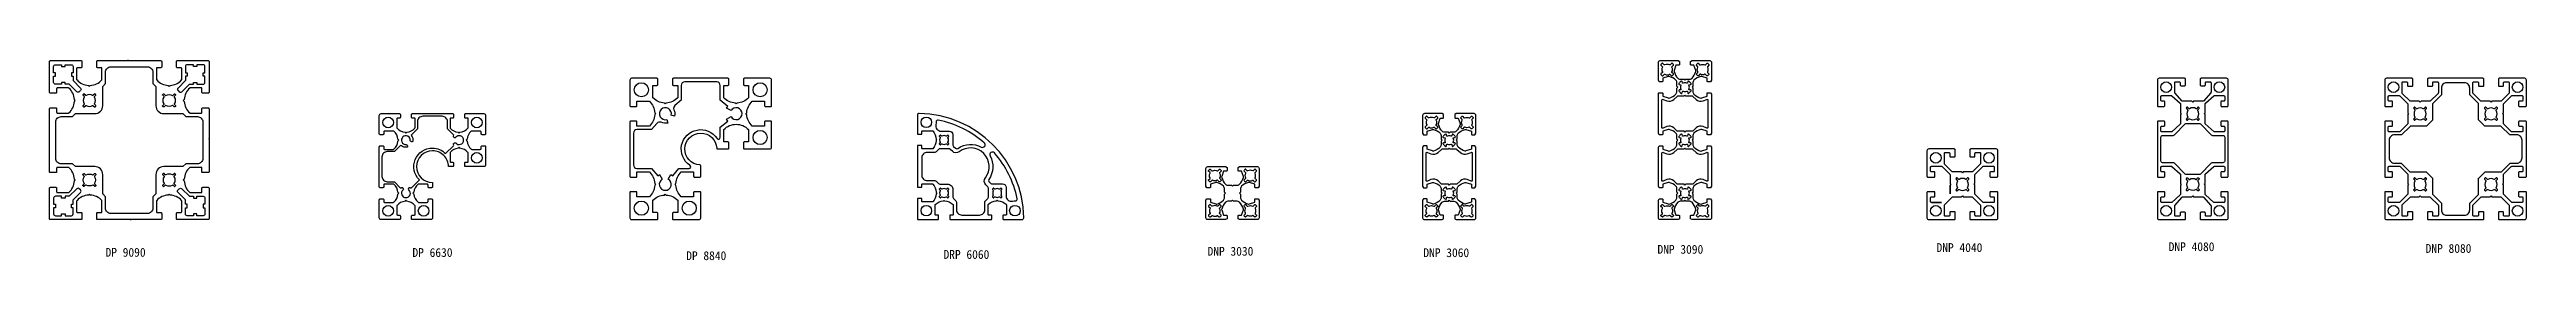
# Model space of a CAD drawing. Extents: x 2157 to 12417, y 247 to 1676.
# Drawn here: x 4960 to 6358, y 1493 to 1606 of the extents above; entities that cross this region are included whole.
import ezdxf

# ---------------------------------------------------------------- set-up
doc = ezdxf.new("R2010")
doc.units = 0
doc.header["$LTSCALE"] = 8
doc.layers.get('0').update_dxf_attribs({"linetype": 'CONTINUOUS'})
doc.layers.add('3', color=3, linetype='CONTINUOUS')
doc.layers.add('4', color=7, linetype='CONTINUOUS')
doc.layers.add('AM_0', color=7, linetype='CONTINUOUS', lineweight=30)
doc.styles.add('궁서체', font='')
doc.styles.get('궁서체').set_extended_font_data('GungsuhChe')

msp = doc.modelspace()

# ---------------------------------------------------------------- texts
at = {"layer": 'AM_0', "color": 7, "style": '궁서체'}
for s, p in [('DP 9090', (4991.3, 1495.1)), ('DP 6630', (5164.5, 1495)), ('DP 8840', (5319, 1493.2)), ('DRP 6060', (5464.2, 1493.9)), ('DNP 3030', (5613.2, 1495.7)), ('DNP 3060', (5735, 1494.9)), ('DNP 3090', (5867.1, 1496.8)), ('DNP 4040', (6024.6, 1497.8)), ('DNP 4080', (6155.6, 1498.3)), ('DNP 8080', (6300.6, 1497.3))]:
    msp.add_text(s, height=5, dxfattribs=at).set_placement(p)

# ---------------------------------------------------------------- linework, layer by layer
at = {"color": 7, "lineweight": -3}
for p, q in [((5004.2, 1606.1), (5003.7, 1606.1)), ((5005.2, 1606.1), (5005.7, 1606.1)), ((5049.7, 1561.6), (5049.7, 1562.1)), ((5049.7, 1560.6), (5049.7, 1560.1)), ((5004.2, 1516.1), (5003.7, 1516.1)), ((5005.2, 1516.1), (5005.7, 1516.1))]:
    msp.add_line(p, q, dxfattribs=at)
for points in [[(5049.7, 1561.1), (5049.7, 1543.2, -0.414214), (5049.2, 1542.7), (5046.2, 1542.7, -0.414214), (5045.7, 1543.2), (5045.7, 1545.2, 0.414214), (5045.2, 1545.7), (5039.1, 1545.7, 0.186978), (5038.8, 1545.6, 0.196808), (5035.7, 1539.1), (5035.2, 1538.6), (5035.7, 1538, 0.196808), (5038.8, 1531.5, 0.186978), (5039.1, 1531.4), (5045.2, 1531.4, 0.414214), (5045.7, 1531.9), (5045.7, 1533.9, -0.414214), (5046.2, 1534.4), (5049.2, 1534.4, -0.414214), (5049.7, 1533.9), (5049.7, 1517.1), (5049.7, 1516.6, -0.414214), (5049.2, 1516.1), (5048.7, 1516.1), (5031.8, 1516.1, -0.414214), (5031.3, 1516.6), (5031.3, 1519.6, -0.414214), (5031.8, 1520.1), (5033.8, 1520.1, 0.414214), (5034.3, 1520.6), (5034.3, 1526.6, 0.186978), (5034.2, 1527, 0.196808), (5027.7, 1530), (5027.2, 1530.6), (5026.7, 1530, 0.196808), (5020.2, 1527, 0.186978), (5020, 1526.6), (5020, 1520.6, 0.414214), (5020.5, 1520.1), (5022.5, 1520.1, -0.414214), (5023, 1519.6), (5023, 1516.6, -0.414214), (5022.5, 1516.1), (5004.7, 1516.1), (4986.8, 1516.1, -0.414214), (4986.3, 1516.6), (4986.3, 1519.6, -0.414214), (4986.8, 1520.1), (4988.8, 1520.1, 0.414214), (4989.3, 1520.6), (4989.3, 1526.6, 0.186978), (4989.2, 1527, 0.196808), (4982.7, 1530), (4982.2, 1530.6), (4981.7, 1530, 0.196808), (4975.2, 1527, 0.186978), (4975, 1526.6), (4975, 1520.6, 0.414214), (4975.5, 1520.1), (4977.5, 1520.1, -0.414214), (4978, 1519.6), (4978, 1516.6, -0.414214), (4977.5, 1516.1), (4960.7, 1516.1), (4960.2, 1516.1, -0.414214), (4959.7, 1516.6), (4959.7, 1517.1), (4959.7, 1533.9, -0.414214), (4960.2, 1534.4), (4963.2, 1534.4, -0.414214), (4963.7, 1533.9), (4963.7, 1531.9, 0.414214), (4964.2, 1531.4), (4970.3, 1531.4, 0.186978), (4970.6, 1531.5, 0.196808), (4973.7, 1538), (4974.2, 1538.6), (4973.7, 1539.1, 0.196808), (4970.6, 1545.6, 0.186978), (4970.3, 1545.7), (4964.2, 1545.7, 0.414214), (4963.7, 1545.2), (4963.7, 1543.2, -0.414214), (4963.2, 1542.7), (4960.2, 1542.7, -0.414214), (4959.7, 1543.2), (4959.7, 1561.1), (4959.7, 1578.9, -0.414214), (4960.2, 1579.4), (4963.2, 1579.4, -0.414214), (4963.7, 1578.9), (4963.7, 1576.9, 0.414214), (4964.2, 1576.4), (4970.3, 1576.4, 0.186978), (4970.6, 1576.5, 0.196808), (4973.7, 1583), (4974.2, 1583.6), (4973.7, 1584.1, 0.196808), (4970.6, 1590.6, 0.186978), (4970.3, 1590.7), (4964.2, 1590.7, 0.414214), (4963.7, 1590.2), (4963.7, 1588.2, -0.414214), (4963.2, 1587.7), (4960.2, 1587.7, -0.414214), (4959.7, 1588.2), (4959.7, 1605.1), (4959.7, 1605.6, -0.414214), (4960.2, 1606.1), (4960.7, 1606.1), (4977.5, 1606.1, -0.414214), (4978, 1605.6), (4978, 1602.6, -0.414214), (4977.5, 1602.1), (4975.5, 1602.1, 0.414214), (4975, 1601.6), (4975, 1595.5, 0.186978), (4975.2, 1595.2, 0.196808), (4981.7, 1592.1), (4982.2, 1591.6), (4982.7, 1592.1, 0.196808), (4989.2, 1595.2, 0.186978), (4989.3, 1595.5), (4989.3, 1601.6, 0.414214), (4988.8, 1602.1), (4986.8, 1602.1, -0.414214), (4986.3, 1602.6), (4986.3, 1605.6, -0.414214), (4986.8, 1606.1), (5004.7, 1606.1), (5022.5, 1606.1, -0.414214), (5023, 1605.6), (5023, 1602.6, -0.414214), (5022.5, 1602.1), (5020.5, 1602.1, 0.414214), (5020, 1601.6), (5020, 1595.5, 0.186978), (5020.2, 1595.2, 0.196808), (5026.7, 1592.1), (5027.2, 1591.6), (5027.7, 1592.1, 0.196808), (5034.2, 1595.2, 0.186978), (5034.3, 1595.5), (5034.3, 1601.6, 0.414214), (5033.8, 1602.1), (5031.8, 1602.1, -0.414214), (5031.3, 1602.6), (5031.3, 1605.6, -0.414214), (5031.8, 1606.1), (5048.7, 1606.1), (5049.2, 1606.1, -0.414214), (5049.7, 1605.6), (5049.7, 1605.1), (5049.7, 1588.2, -0.414214), (5049.2, 1587.7), (5046.2, 1587.7, -0.414214), (5045.7, 1588.2), (5045.7, 1590.2, 0.414214), (5045.2, 1590.7), (5039.1, 1590.7, 0.186978), (5038.8, 1590.6, 0.196808), (5035.7, 1584.1), (5035.2, 1583.6), (5035.7, 1583, 0.196808), (5038.8, 1576.5, 0.186978), (5039.1, 1576.4), (5045.2, 1576.4, 0.414214), (5045.7, 1576.9), (5045.7, 1578.9, -0.414214), (5046.2, 1579.4), (5049.2, 1579.4, -0.414214), (5049.7, 1578.9)], [(4972, 1599.3), (4972, 1597.3), (4973, 1597.3), (4973, 1594.8), (4977.2, 1590.6, -0.417003), (4977.2, 1589.2), (4976.5, 1588.5, -0.41143), (4975.1, 1588.5), (4970.7, 1592.8), (4968.5, 1592.8), (4968.5, 1593.8), (4966.5, 1593.8), (4966.5, 1592.8), (4963, 1592.8, -0.414214), (4962, 1593.8), (4962, 1597.3), (4963, 1597.3), (4963, 1599.3), (4962, 1599.3), (4962, 1602.8, -0.414214), (4963, 1603.8), (4966.5, 1603.8), (4966.5, 1602.8), (4968.5, 1602.8), (4968.5, 1603.8), (4972, 1603.8, -0.414214), (4973, 1602.8), (4973, 1599.3)], [(5046.2, 1550.7, -0.414214), (5043.2, 1547.7), (5036.7, 1547.7), (5035, 1546.1), (5024.2, 1546.1, 0.414214), (5019.7, 1541.6), (5019.7, 1530.7), (5018, 1529.1), (5018, 1522.6, -0.414214), (5015, 1519.6), (5004.7, 1519.6), (4994.3, 1519.6, -0.414214), (4991.3, 1522.6), (4991.3, 1529.1), (4989.7, 1530.7), (4989.7, 1541.6, 0.414214), (4985.2, 1546.1), (4974.3, 1546.1), (4972.7, 1547.7), (4966.2, 1547.7, -0.414214), (4963.2, 1550.7), (4963.2, 1561.1), (4963.2, 1571.4, -0.414214), (4966.2, 1574.4), (4972.7, 1574.4), (4974.3, 1576.1), (4985.2, 1576.1, 0.414214), (4989.7, 1580.6), (4989.7, 1591.4), (4991.3, 1593.1), (4991.3, 1599.6, -0.414214), (4994.3, 1602.6), (5004.7, 1602.6), (5015, 1602.6, -0.414214), (5018, 1599.6), (5018, 1593.1), (5019.7, 1591.4), (5019.7, 1580.6, 0.414214), (5024.2, 1576.1), (5035, 1576.1), (5036.7, 1574.4), (5043.2, 1574.4, -0.414214), (5046.2, 1571.4), (5046.2, 1561.1)], [(5037.4, 1599.3), (5037.4, 1597.3), (5036.4, 1597.3), (5036.4, 1594.8), (5032.2, 1590.6, 0.417003), (5032.2, 1589.2), (5032.9, 1588.5, 0.41143), (5034.3, 1588.5), (5038.7, 1592.8), (5040.9, 1592.8), (5040.9, 1593.8), (5042.9, 1593.8), (5042.9, 1592.8), (5046.4, 1592.8, 0.414214), (5047.4, 1593.8), (5047.4, 1597.3), (5046.4, 1597.3), (5046.4, 1599.3), (5047.4, 1599.3), (5047.4, 1602.8, 0.414214), (5046.4, 1603.8), (5042.9, 1603.8), (5042.9, 1602.8), (5040.9, 1602.8), (5040.9, 1603.8), (5037.4, 1603.8, 0.414214), (5036.4, 1602.8), (5036.4, 1599.3)], [(5351.8, 1556.1), (5366.2, 1556.1, 0.414214), (5367.2, 1557.1), (5367.2, 1571.4, 0.414214), (5366.7, 1571.9), (5363.7, 1571.9, 0.414214), (5363.2, 1571.4), (5363.2, 1569.1), (5356.2, 1569.1, -0.191444), (5353.2, 1575.5), (5352.7, 1576.1), (5353.2, 1576.6, -0.191444), (5356.2, 1583.1), (5363.2, 1583.1), (5363.2, 1580.7, 0.414214), (5363.7, 1580.2), (5366.7, 1580.2, 0.414214), (5367.2, 1580.7), (5367.2, 1595.1, 0.414214), (5366.2, 1596.1), (5351.8, 1596.1, 0.414214), (5351.3, 1595.6), (5351.3, 1592.6, 0.414214), (5351.8, 1592.1), (5354.2, 1592.1), (5354.2, 1585.1, -0.191444), (5347.7, 1582.1), (5347.2, 1581.6), (5346.7, 1582.1, -0.191444), (5340.2, 1585.1), (5340.2, 1592.1), (5342.5, 1592.1, 0.414214), (5343, 1592.6), (5343, 1595.6, 0.414214), (5342.5, 1596.1), (5311.8, 1596.1, 0.414214), (5311.3, 1595.6), (5311.3, 1592.6, 0.414214), (5311.8, 1592.1), (5314.2, 1592.1), (5314.2, 1585.1, -0.191444), (5307.7, 1582.1), (5307.2, 1581.6), (5306.7, 1582.1, -0.191444), (5300.2, 1585.1), (5300.2, 1592.1), (5302.5, 1592.1, 0.414214), (5303, 1592.6), (5303, 1595.6, 0.414214), (5302.5, 1596.1), (5288.2, 1596.1, 0.414214), (5287.2, 1595.1), (5287.2, 1580.7, 0.414214), (5287.7, 1580.2), (5290.7, 1580.2, 0.414214), (5291.2, 1580.7), (5291.2, 1583.1), (5298.2, 1583.1, -0.191444), (5301.2, 1576.6), (5301.7, 1576.1), (5301.2, 1575.5, -0.191444), (5298.2, 1569.1), (5291.2, 1569.1), (5291.2, 1571.4, 0.414214), (5290.7, 1571.9), (5287.7, 1571.9, 0.414214), (5287.2, 1571.4), (5287.2, 1556.1), (5287.2, 1540.7, 0.414214), (5287.7, 1540.2), (5290.7, 1540.2, 0.414214), (5291.2, 1540.7), (5291.2, 1543.1), (5298.2, 1543.1, -0.191444), (5301.2, 1536.6), (5301.7, 1536.1), (5301.2, 1535.5, -0.191444), (5298.2, 1529.1), (5291.2, 1529.1), (5291.2, 1531.4, 0.414214), (5290.7, 1531.9), (5287.7, 1531.9, 0.414214), (5287.2, 1531.4), (5287.2, 1517.1, 0.414214), (5288.2, 1516.1), (5302.5, 1516.1, 0.414214), (5303, 1516.6), (5303, 1519.6, 0.414214), (5302.5, 1520.1), (5300.2, 1520.1), (5300.2, 1527.1, -0.191444), (5306.7, 1530), (5307.2, 1530.6), (5307.7, 1530, -0.191444), (5314.2, 1527.1), (5314.2, 1520.1), (5311.8, 1520.1, 0.414214), (5311.3, 1519.6), (5311.3, 1516.6, 0.414214), (5311.8, 1516.1), (5326.2, 1516.1, 0.414214), (5327.2, 1517.1), (5327.2, 1531.4, 0.414214), (5326.7, 1531.9), (5323.7, 1531.9, 0.414214), (5323.2, 1531.4), (5323.2, 1529.1), (5316.2, 1529.1, -0.191444), (5313.2, 1535.5), (5312.7, 1536.1), (5313.2, 1536.6, -0.191444), (5316.2, 1543.1), (5323.2, 1543.1), (5323.2, 1540.7, 0.414214), (5323.7, 1540.2), (5326.7, 1540.2, 0.414214), (5327.2, 1540.7), (5327.2, 1546.6, 0.398874), (5326.7, 1547.1, -2.245142), (5336.2, 1556.5, 0.398874), (5336.7, 1556.1), (5342.5, 1556.1, 0.414214), (5343, 1556.6), (5343, 1559.6, 0.414214), (5342.5, 1560.1), (5340.2, 1560.1), (5340.2, 1567.1, -0.428571), (5354.2, 1567.1), (5354.2, 1560.1), (5351.8, 1560.1, 0.414214), (5351.3, 1559.6), (5351.3, 1556.6, 0.414214)], [(5341.7, 1579.3, -0.047323), (5342.4, 1580.2), (5338.2, 1583.7), (5338.2, 1592.1, 0.414214), (5336.2, 1594.1), (5327.2, 1594.1), (5318.2, 1594.1, 0.414214), (5316.2, 1592.1), (5316.2, 1583.7), (5312.6, 1580.7, 0.339798), (5312.1, 1578.3, -0.176645), (5312.4, 1574.7), (5310.5, 1575.2, 0.767327), (5304.8, 1578.5, 0.767327), (5308.1, 1572.8), (5308.6, 1570.8, -0.176645), (5304.9, 1571.2, 0.339798), (5302.5, 1570.6), (5299.5, 1567.1), (5291.2, 1567.1, 0.414214), (5289.2, 1565.1), (5289.2, 1556.1), (5289.2, 1547.1, 0.414214), (5291.2, 1545.1), (5299.5, 1545.1), (5303, 1540.9, -0.047323), (5304, 1541.6), (5305.5, 1539, 0.767327), (5307.2, 1532.7, 0.767327), (5308.9, 1539), (5310.4, 1541.6, -0.047323), (5311.4, 1540.9), (5314.9, 1545.1), (5320.6, 1545.1, 0.742955), (5321.1, 1546.9, -1.22269), (5336.4, 1562.1, 0.742955), (5338.2, 1562.7), (5338.2, 1568.4), (5342.4, 1571.9, -0.047323), (5341.7, 1572.9), (5344.3, 1574.4, 0.767327), (5350.6, 1576.1, 0.767327), (5344.3, 1577.8)], [(4985.1, 1581.4, -0.35173), (4985.1, 1581.7, 0.291598), (4985.1, 1585.4, -0.35173), (4985.1, 1585.8), (4985.8, 1586.5, 0.414214), (4985.8, 1586.9), (4985.5, 1587.2, 0.414214), (4985.1, 1587.2), (4984.4, 1586.5, -0.35173), (4984, 1586.4, 0.291598), (4980.4, 1586.4, -0.35173), (4980, 1586.5), (4979.3, 1587.2, 0.414214), (4978.9, 1587.2), (4978.6, 1586.9, 0.414214), (4978.6, 1586.5), (4979.3, 1585.8, -0.35173), (4979.3, 1585.4, 0.291598), (4979.3, 1581.7, -0.35173), (4979.3, 1581.4), (4978.6, 1580.7, 0.414214), (4978.6, 1580.2), (4978.9, 1580, 0.414214), (4979.3, 1580), (4980, 1580.6, -0.35173), (4980.4, 1580.7, 0.291598), (4984, 1580.7, -0.35173), (4984.4, 1580.6), (4985.1, 1580, 0.414214), (4985.5, 1580), (4985.8, 1580.2, 0.414214), (4985.8, 1580.7)], [(5024.3, 1581.4, 0.35173), (5024.3, 1581.7, -0.291598), (5024.3, 1585.4, 0.35173), (5024.3, 1585.8), (5023.6, 1586.5, -0.414214), (5023.6, 1586.9), (5023.9, 1587.2, -0.414214), (5024.3, 1587.2), (5025, 1586.5, 0.35173), (5025.4, 1586.4, -0.291598), (5029, 1586.4, 0.35173), (5029.4, 1586.5), (5030.1, 1587.2, -0.414214), (5030.5, 1587.2), (5030.8, 1586.9, -0.414214), (5030.8, 1586.5), (5030.1, 1585.8, 0.35173), (5030.1, 1585.4, -0.291598), (5030.1, 1581.7, 0.35173), (5030.1, 1581.4), (5030.8, 1580.7, -0.414214), (5030.8, 1580.2), (5030.5, 1580, -0.414214), (5030.1, 1580), (5029.4, 1580.6, 0.35173), (5029, 1580.7, -0.291598), (5025.4, 1580.7, 0.35173), (5025, 1580.6), (5024.3, 1580, -0.414214), (5023.9, 1580), (5023.6, 1580.2, -0.414214), (5023.6, 1580.7)], [(5198, 1566.2, 0.175532), (5197.7, 1566.1, 0.201727), (5195.3, 1561.6), (5194.8, 1561.1), (5195.3, 1560.5, 0.201727), (5197.7, 1556, 0.175532), (5198, 1555.9), (5202.8, 1555.9, 0.414214), (5203.3, 1556.4), (5203.3, 1557.4, -0.414214), (5203.8, 1557.9), (5205.3, 1557.9, -0.414214), (5205.8, 1557.4), (5205.8, 1547.1, -0.414214), (5204.8, 1546.1), (5194.5, 1546.1, -0.414214), (5194, 1546.6), (5194, 1548.1, -0.414214), (5194.5, 1548.6), (5195.5, 1548.6, 0.414214), (5196, 1549.1), (5196, 1553.9, 0.175532), (5195.8, 1554.2, 0.201727), (5191.3, 1556.5), (5190.8, 1557.1), (5190.3, 1556.5, 0.201727), (5185.8, 1554.2, 0.175532), (5185.7, 1553.9), (5185.7, 1549.1, 0.414214), (5186.2, 1548.6), (5187.2, 1548.6, -0.414214), (5187.7, 1548.1), (5187.7, 1546.6, -0.414214), (5187.2, 1546.1), (5184.8, 1546.1, 0.414214), (5175.8, 1555.1, 1), (5175.8, 1537.1), (5175.8, 1534.7, -0.414214), (5175.3, 1534.2), (5173.8, 1534.2, -0.414214), (5173.3, 1534.7), (5173.3, 1535.7, 0.414214), (5172.8, 1536.2), (5168, 1536.2, 0.175532), (5167.7, 1536.1, 0.201727), (5165.3, 1531.6), (5164.8, 1531.1), (5165.3, 1530.5, 0.201727), (5167.7, 1526, 0.175532), (5168, 1525.9), (5172.8, 1525.9, 0.414214), (5173.3, 1526.4), (5173.3, 1527.4, -0.414214), (5173.8, 1527.9), (5175.3, 1527.9, -0.414214), (5175.8, 1527.4), (5175.8, 1517.1, -0.414214), (5174.8, 1516.1), (5164.5, 1516.1, -0.414214), (5164, 1516.6), (5164, 1518.1, -0.414214), (5164.5, 1518.6), (5165.5, 1518.6, 0.414214), (5166, 1519.1), (5166, 1523.9, 0.175532), (5165.8, 1524.2, 0.201727), (5161.3, 1526.5), (5160.8, 1527.1), (5160.3, 1526.5, 0.201727), (5155.8, 1524.2, 0.175532), (5155.7, 1523.9), (5155.7, 1519.1, 0.414214), (5156.2, 1518.6), (5157.2, 1518.6, -0.414214), (5157.7, 1518.1), (5157.7, 1516.6, -0.414214), (5157.2, 1516.1), (5146.8, 1516.1, -0.414214), (5145.8, 1517.1), (5145.8, 1527.4, -0.414214), (5146.3, 1527.9), (5147.8, 1527.9, -0.414214), (5148.3, 1527.4), (5148.3, 1526.4, 0.414214), (5148.8, 1525.9), (5153.6, 1525.9, 0.175532), (5154, 1526, 0.201727), (5156.3, 1530.5), (5156.8, 1531.1), (5156.3, 1531.6, 0.201727), (5154, 1536.1, 0.175532), (5153.6, 1536.2), (5148.8, 1536.2, 0.414214), (5148.3, 1535.7), (5148.3, 1534.7, -0.414214), (5147.8, 1534.2), (5146.3, 1534.2, -0.414214), (5145.8, 1534.7), (5145.8, 1546.1), (5145.8, 1557.4, -0.414214), (5146.3, 1557.9), (5147.8, 1557.9, -0.414214), (5148.3, 1557.4), (5148.3, 1556.4, 0.414214), (5148.8, 1555.9), (5153.6, 1555.9, 0.175532), (5154, 1556, 0.201727), (5156.3, 1560.5), (5156.8, 1561.1), (5156.3, 1561.6, 0.201727), (5154, 1566.1, 0.175532), (5153.6, 1566.2), (5148.8, 1566.2, 0.414214), (5148.3, 1565.7), (5148.3, 1564.7, -0.414214), (5147.8, 1564.2), (5146.3, 1564.2, -0.414214), (5145.8, 1564.7), (5145.8, 1575.1, -0.414214), (5146.8, 1576.1), (5157.2, 1576.1, -0.414214), (5157.7, 1575.6), (5157.7, 1574.1, -0.414214), (5157.2, 1573.6), (5156.2, 1573.6, 0.414214), (5155.7, 1573.1), (5155.7, 1568.2, 0.175532), (5155.8, 1567.9, 0.201727), (5160.3, 1565.6), (5160.8, 1565.1), (5161.3, 1565.6, 0.201727), (5165.8, 1567.9, 0.175532), (5166, 1568.2), (5166, 1573.1, 0.414214), (5165.5, 1573.6), (5164.5, 1573.6, -0.414214), (5164, 1574.1), (5164, 1575.6, -0.414214), (5164.5, 1576.1), (5175.8, 1576.1), (5187.2, 1576.1, -0.414214), (5187.7, 1575.6), (5187.7, 1574.1, -0.414214), (5187.2, 1573.6), (5186.2, 1573.6, 0.414214), (5185.7, 1573.1), (5185.7, 1568.2, 0.175532), (5185.8, 1567.9, 0.201727), (5190.3, 1565.6), (5190.8, 1565.1), (5191.3, 1565.6, 0.201727), (5195.8, 1567.9, 0.175532), (5196, 1568.2), (5196, 1573.1, 0.414214), (5195.5, 1573.6), (5194.5, 1573.6, -0.414214), (5194, 1574.1), (5194, 1575.6, -0.414214), (5194.5, 1576.1), (5204.8, 1576.1, -0.414214), (5205.8, 1575.1), (5205.8, 1564.7, -0.414214), (5205.3, 1564.2), (5203.8, 1564.2, -0.414214), (5203.3, 1564.7), (5203.3, 1565.7, 0.414214), (5202.8, 1566.2)], [(5187.8, 1562.8, -0.466574), (5187.7, 1563.5, 0.389131), (5187.6, 1564.2), (5184.3, 1567.6), (5184.3, 1571.6, 0.414214), (5181.3, 1574.6), (5175.8, 1574.6), (5170.3, 1574.6, 0.414214), (5167.3, 1571.6), (5167.3, 1567.6), (5164, 1564.2, 0.381966), (5163.9, 1563.6, -0.200761), (5164.8, 1560.6, -0.45685), (5164.2, 1560.2), (5163.7, 1560.3, -0.365977), (5163.3, 1560.8, 2.778058), (5161, 1558.6, -0.365977), (5161.6, 1558.2), (5161.7, 1557.7, -0.45685), (5161.3, 1557.1, -0.200761), (5158.3, 1557.9, 0.381966), (5157.6, 1557.9), (5154.3, 1554.6), (5150.3, 1554.6, 0.414214), (5147.3, 1551.6), (5147.3, 1546.1), (5147.3, 1540.6, 0.414214), (5150.3, 1537.6), (5154.3, 1537.6), (5157.6, 1534.2, 0.389131), (5158.3, 1534.2, -0.466574), (5159.1, 1534.1), (5159.3, 1533.6, -0.365977), (5159.2, 1533, 2.778058), (5162.4, 1533, -0.365977), (5162.3, 1533.6), (5162.5, 1534.1, -0.466542), (5163.3, 1534.2, 0.389101), (5164, 1534.2), (5168.4, 1538.6, -0.668179), (5175.8, 1556.6, -0.198912), (5183.2, 1553.5), (5187.6, 1557.9, 0.389101), (5187.7, 1558.6, -0.466542), (5187.8, 1559.3), (5188.2, 1559.6, -0.365977), (5188.9, 1559.5, 2.778058), (5188.9, 1562.7, -0.365977), (5188.2, 1562.5)], [(4985.1, 1540.8, 0.35173), (4985.1, 1540.4, -0.291598), (4985.1, 1536.7, 0.35173), (4985.1, 1536.4), (4985.8, 1535.7, -0.414214), (4985.8, 1535.2), (4985.5, 1535, -0.414214), (4985.1, 1535), (4984.4, 1535.6, 0.35173), (4984, 1535.7, -0.291598), (4980.4, 1535.7, 0.35173), (4980, 1535.6), (4979.3, 1535, -0.414214), (4978.9, 1535), (4978.6, 1535.2, -0.414214), (4978.6, 1535.7), (4979.3, 1536.4, 0.35173), (4979.3, 1536.7, -0.291598), (4979.3, 1540.4, 0.35173), (4979.3, 1540.8), (4978.6, 1541.5, -0.414214), (4978.6, 1541.9), (4978.9, 1542.2, -0.414214), (4979.3, 1542.2), (4980, 1541.5, 0.35173), (4980.4, 1541.4, -0.291598), (4984, 1541.4, 0.35173), (4984.4, 1541.5), (4985.1, 1542.2, -0.414214), (4985.5, 1542.2), (4985.8, 1541.9, -0.414214), (4985.8, 1541.5)], [(5024.3, 1540.8, -0.35173), (5024.3, 1540.4, 0.291598), (5024.3, 1536.7, -0.35173), (5024.3, 1536.4), (5023.6, 1535.7, 0.414214), (5023.6, 1535.2), (5023.9, 1535, 0.414214), (5024.3, 1535), (5025, 1535.6, -0.35173), (5025.4, 1535.7, 0.291598), (5029, 1535.7, -0.35173), (5029.4, 1535.6), (5030.1, 1535, 0.414214), (5030.5, 1535), (5030.8, 1535.2, 0.414214), (5030.8, 1535.7), (5030.1, 1536.4, -0.35173), (5030.1, 1536.7, 0.291598), (5030.1, 1540.4, -0.35173), (5030.1, 1540.8), (5030.8, 1541.5, 0.414214), (5030.8, 1541.9), (5030.5, 1542.2, 0.414214), (5030.1, 1542.2), (5029.4, 1541.5, -0.35173), (5029, 1541.4, 0.291598), (5025.4, 1541.4, -0.35173), (5025, 1541.5), (5024.3, 1542.2, 0.414214), (5023.9, 1542.2), (5023.6, 1541.9, 0.414214), (5023.6, 1541.5)], [(4972, 1522.8), (4972, 1524.8), (4973, 1524.8), (4973, 1527.3), (4977.2, 1531.5, 0.417003), (4977.2, 1532.9), (4976.5, 1533.6, 0.41143), (4975.1, 1533.6), (4970.7, 1529.3), (4968.5, 1529.3), (4968.5, 1528.3), (4966.5, 1528.3), (4966.5, 1529.3), (4963, 1529.3, 0.414214), (4962, 1528.3), (4962, 1524.8), (4963, 1524.8), (4963, 1522.8), (4962, 1522.8), (4962, 1519.3, 0.414214), (4963, 1518.3), (4966.5, 1518.3), (4966.5, 1519.3), (4968.5, 1519.3), (4968.5, 1518.3), (4972, 1518.3, 0.414214), (4973, 1519.3), (4973, 1522.8)], [(5037.4, 1522.8), (5037.4, 1524.8), (5036.4, 1524.8), (5036.4, 1527.3), (5032.2, 1531.5, -0.417003), (5032.2, 1532.9), (5032.9, 1533.6, -0.41143), (5034.3, 1533.6), (5038.7, 1529.3), (5040.9, 1529.3), (5040.9, 1528.3), (5042.9, 1528.3), (5042.9, 1529.3), (5046.4, 1529.3, -0.414214), (5047.4, 1528.3), (5047.4, 1524.8), (5046.4, 1524.8), (5046.4, 1522.8), (5047.4, 1522.8), (5047.4, 1519.3, -0.414214), (5046.4, 1518.3), (5042.9, 1518.3), (5042.9, 1519.3), (5040.9, 1519.3), (5040.9, 1518.3), (5037.4, 1518.3, -0.414214), (5036.4, 1519.3), (5036.4, 1522.8)]]:
    msp.add_lwpolyline(points, format="xyb", close=True, dxfattribs=at)
at = {"color": 7}
for points in [[(5888.9, 1568), (5887, 1566.2, -0.190097), (5886.6, 1566.1), (5883.1, 1566.1), (5882.6, 1565.6), (5882.1, 1566.1), (5878.6, 1566.1, -0.190097), (5878.3, 1566.2), (5876.3, 1568, 0.274402), (5872.4, 1568.9), (5870.3, 1567.9, -0.548165), (5869.6, 1568.4), (5869.6, 1583.8, -0.548165), (5870.3, 1584.2), (5872.4, 1583.3, 0.274402), (5876.3, 1584.1), (5878.3, 1585.9, -0.190097), (5878.6, 1586.1), (5882.1, 1586.1), (5882.6, 1586.6), (5883.1, 1586.1), (5886.6, 1586.1, -0.190097), (5887, 1585.9), (5888.9, 1584.1, 0.274402), (5892.9, 1583.3), (5894.9, 1584.2, -0.548165), (5895.6, 1583.8), (5895.6, 1568.4, -0.548165), (5894.9, 1567.9), (5892.9, 1568.9, 0.274402)], [(5489.4, 1519), (5489.4, 1524.4, -0.214256), (5489.5, 1524.8, -0.165853), (5494, 1526.7), (5494.5, 1527.2), (5495, 1526.7, -0.165853), (5499.5, 1524.8, -0.214256), (5499.7, 1524.4), (5499.7, 1519, -0.414214), (5499.4, 1518.7), (5498, 1518.7, 0.414214), (5497.7, 1518.4), (5497.7, 1516.5, 0.414214), (5498, 1516.2), (5508.5, 1516.2, 0.419187), (5509.5, 1517.2, 0.404319), (5450.5, 1576.2, 0.419187), (5449.5, 1575.2), (5449.5, 1574.2), (5449.5, 1564.7, 0.414214), (5449.8, 1564.4), (5451.7, 1564.4, 0.414214), (5452, 1564.7), (5452, 1566.1, -0.414214), (5452.3, 1566.4), (5457.8, 1566.4, -0.210977), (5458.1, 1566.3, -0.176355), (5460, 1561.5), (5460.3, 1561.2), (5460, 1560.9, -0.176355), (5458.1, 1556.2, -0.210977), (5457.8, 1556.1), (5452.3, 1556.1, -0.414214), (5452, 1556.4), (5452, 1557.8, 0.414214), (5451.7, 1558.1), (5449.8, 1558.1, 0.414214), (5449.5, 1557.8), (5449.5, 1534.7, 0.414214), (5449.8, 1534.4), (5451.7, 1534.4, 0.414214), (5452, 1534.7), (5452, 1536.1, -0.414214), (5452.3, 1536.4), (5457.8, 1536.4, -0.214256), (5458.1, 1536.2, -0.165853), (5460, 1531.7), (5460.5, 1531.2), (5460, 1530.7, -0.165853), (5458.1, 1526.2, -0.214256), (5457.8, 1526.1), (5452.3, 1526.1, -0.414214), (5452, 1526.4), (5452, 1527.8, 0.414214), (5451.7, 1528.1), (5449.8, 1528.1, 0.414214), (5449.5, 1527.8), (5449.5, 1516.5, 0.414214), (5449.8, 1516.2), (5461.1, 1516.2, 0.414214), (5461.4, 1516.5), (5461.4, 1518.4, 0.414214), (5461.1, 1518.7), (5459.7, 1518.7, -0.414214), (5459.4, 1519), (5459.4, 1524.5, -0.210977), (5459.5, 1524.7, -0.176355), (5464.2, 1526.7), (5464.5, 1527), (5464.8, 1526.7, -0.176355), (5469.6, 1524.7, -0.210977), (5469.7, 1524.5), (5469.7, 1519, -0.414214), (5469.4, 1518.7), (5468, 1518.7, 0.414214), (5467.7, 1518.4), (5467.7, 1516.5, 0.414214), (5468, 1516.2), (5491.1, 1516.2, 0.414214), (5491.4, 1516.5), (5491.4, 1518.4, 0.414214), (5491.1, 1518.7), (5489.7, 1518.7, -0.414214)], [(5469.8, 1557.6), (5471, 1556.5, 0.366463), (5472.3, 1556.4, -0.287555), (5485.5, 1557.2, 0.898027), (5487.2, 1559.6, 0.128248), (5461.2, 1572.5, 0.490696), (5460, 1571.5, -0.071175), (5459.9, 1569.9, 0.484887), (5462.8, 1566.2), (5467.5, 1566.2, -0.414214), (5469.5, 1564.2), (5469.5, 1558.3, 0.198912)], [(5467.1, 1563.1, 0.414214), (5467.1, 1563.5), (5466.9, 1563.8, 0.414214), (5466.4, 1563.8), (5466.1, 1563.5, -0.331679), (5465.7, 1563.4, 0.253025), (5463.3, 1563.4, -0.331679), (5463, 1563.5), (5462.6, 1563.8, 0.414214), (5462.2, 1563.8), (5461.9, 1563.5, 0.414214), (5461.9, 1563.1), (5462.3, 1562.7, -0.331679), (5462.3, 1562.4, 0.253025), (5462.3, 1560, -0.331679), (5462.3, 1559.7), (5461.9, 1559.3, 0.414214), (5461.9, 1558.9), (5462.2, 1558.6, 0.414214), (5462.6, 1558.6), (5463, 1559, -0.331679), (5463.3, 1559, 0.253025), (5465.7, 1559, -0.331679), (5466.1, 1559), (5466.4, 1558.6, 0.414214), (5466.9, 1558.6), (5467.1, 1558.9, 0.414214), (5467.1, 1559.3), (5466.8, 1559.7, -0.331679), (5466.7, 1560, 0.253025), (5466.7, 1562.4, -0.331679), (5466.8, 1562.7)], [(5503.2, 1526.6, -0.071175), (5504.8, 1526.7, 0.490696), (5505.8, 1527.9, 0.12808), (5492.9, 1553.9, 0.898027), (5490.5, 1552.2, -0.287555), (5489.7, 1538.9, 0.366463), (5489.8, 1537.7), (5490.9, 1536.5, 0.199083), (5491.6, 1536.3), (5497.5, 1536.3, -0.414214), (5499.5, 1534.3), (5499.5, 1529.5, 0.484887)], [(5755.9, 1538), (5753.9, 1536.2, -0.190097), (5753.6, 1536.1), (5750.1, 1536.1), (5749.6, 1535.6), (5749.1, 1536.1), (5745.6, 1536.1, -0.190097), (5745.2, 1536.2), (5743.3, 1538, 0.274402), (5739.3, 1538.9), (5737.3, 1537.9, -0.548165), (5736.6, 1538.4), (5736.6, 1553.8, -0.548165), (5737.3, 1554.2), (5739.3, 1553.3, 0.274402), (5743.3, 1554.1), (5745.2, 1555.9, -0.190097), (5745.6, 1556.1), (5749.1, 1556.1), (5749.6, 1556.6), (5750.1, 1556.1), (5753.6, 1556.1, -0.190097), (5753.9, 1555.9), (5755.9, 1554.1, 0.274402), (5759.8, 1553.3), (5761.9, 1554.2, -0.548165), (5762.6, 1553.8), (5762.6, 1538.4, -0.548165), (5761.9, 1537.9), (5759.8, 1538.9, 0.274402)], [(5888.9, 1538), (5887, 1536.2, -0.190097), (5886.6, 1536.1), (5883.1, 1536.1), (5882.6, 1535.6), (5882.1, 1536.1), (5878.6, 1536.1, -0.190097), (5878.3, 1536.2), (5876.3, 1538, 0.274402), (5872.4, 1538.9), (5870.3, 1537.9, -0.548165), (5869.6, 1538.4), (5869.6, 1553.8, -0.548165), (5870.3, 1554.2), (5872.4, 1553.3, 0.274402), (5876.3, 1554.1), (5878.3, 1555.9, -0.190097), (5878.6, 1556.1), (5882.1, 1556.1), (5882.6, 1556.6), (5883.1, 1556.1), (5886.6, 1556.1, -0.190097), (5887, 1555.9), (5888.9, 1554.1, 0.274402), (5892.9, 1553.3), (5894.9, 1554.2, -0.548165), (5895.6, 1553.8), (5895.6, 1538.4, -0.548165), (5894.9, 1537.9), (5892.9, 1538.9, 0.274402)], [(5467.1, 1533.1, 0.414214), (5467.1, 1533.5), (5466.9, 1533.8, 0.414214), (5466.4, 1533.8), (5466.1, 1533.5, -0.331679), (5465.7, 1533.4, 0.253025), (5463.3, 1533.4, -0.331679), (5463, 1533.5), (5462.6, 1533.8, 0.414214), (5462.2, 1533.8), (5461.9, 1533.5, 0.414214), (5461.9, 1533.1), (5462.3, 1532.7, -0.331679), (5462.3, 1532.4, 0.253025), (5462.3, 1530, -0.331679), (5462.3, 1529.7), (5461.9, 1529.3, 0.414214), (5461.9, 1528.9), (5462.2, 1528.6, 0.414214), (5462.6, 1528.6), (5463, 1529, -0.331679), (5463.3, 1529, 0.253025), (5465.7, 1529, -0.331679), (5466.1, 1529), (5466.4, 1528.6, 0.414214), (5466.9, 1528.6), (5467.1, 1528.9, 0.414214), (5467.1, 1529.3), (5466.8, 1529.7, -0.331679), (5466.7, 1530, 0.253025), (5466.7, 1532.4, -0.331679), (5466.8, 1532.7)], [(5497.1, 1533.1, 0.414214), (5497.1, 1533.5), (5496.9, 1533.8, 0.414214), (5496.4, 1533.8), (5496.1, 1533.5, -0.331679), (5495.7, 1533.4, 0.253025), (5493.3, 1533.4, -0.331679), (5493, 1533.5), (5492.6, 1533.8, 0.414214), (5492.2, 1533.8), (5491.9, 1533.5, 0.414214), (5491.9, 1533.1), (5492.3, 1532.7, -0.331679), (5492.3, 1532.4, 0.253025), (5492.3, 1530, -0.331679), (5492.3, 1529.7), (5491.9, 1529.3, 0.414214), (5491.9, 1528.9), (5492.2, 1528.6, 0.414214), (5492.6, 1528.6), (5493, 1529, -0.331679), (5493.3, 1529, 0.253025), (5495.7, 1529, -0.331679), (5496.1, 1529), (5496.4, 1528.6, 0.414214), (5496.9, 1528.6), (5497.1, 1528.9, 0.414214), (5497.1, 1529.3), (5496.8, 1529.7, -0.331679), (5496.7, 1530, 0.253025), (5496.7, 1532.4, -0.331679), (5496.8, 1532.7)]]:
    msp.add_lwpolyline(points, format="xyb", close=True, dxfattribs=at)
at = {"color": 7, "lineweight": -3}
for centre, radius in [((5293.7, 1589.6), 4), ((5360.7, 1589.6), 4), ((5150.8, 1571.1), 3), ((5200.8, 1571.1), 3), ((5360.7, 1562.6), 4), ((5200.8, 1551.1), 3), ((5150.8, 1521.1), 3), ((5170.8, 1521.1), 3), ((5293.7, 1522.6), 4), ((5320.7, 1522.6), 4)]:
    msp.add_circle(centre, radius, dxfattribs=at)
at = {"color": 7}
for centre in [(5454.5, 1571.2), (5454.5, 1521.2), (5504.5, 1521.2)]:
    msp.add_circle(centre, 3, dxfattribs=at)
at = {"layer": '3', "color": 7, "lineweight": -3}
for points in [[(6189.2, 1517.1), (6189.2, 1531.4, 0.414214), (6188.7, 1531.9), (6185.5, 1531.9, 0.414214), (6185, 1531.4), (6185, 1529.5, 0.414214), (6185.5, 1529), (6186.7, 1529, -0.414214), (6187.2, 1528.5), (6187.2, 1526.3, -0.414214), (6186.7, 1525.8), (6181.4, 1525.8, -0.18485), (6181.1, 1525.9), (6176.4, 1530.1, -0.213051), (6176.2, 1530.5), (6176.2, 1535.6), (6175.7, 1536.1), (6176.2, 1536.6), (6176.2, 1541.6, -0.213051), (6176.4, 1542), (6181.1, 1546.2, -0.18485), (6181.4, 1546.3), (6186.7, 1546.3, -0.414214), (6187.2, 1545.8), (6187.2, 1543.7, -0.414214), (6186.7, 1543.2), (6185.5, 1543.2, 0.414214), (6185, 1542.7), (6185, 1540.7, 0.414214), (6185.5, 1540.2), (6188.7, 1540.2, 0.414214), (6189.2, 1540.7), (6189.2, 1571.4, 0.414214), (6188.7, 1571.9), (6185.5, 1571.9, 0.414214), (6185, 1571.4), (6185, 1569.5, 0.414214), (6185.5, 1569), (6186.7, 1569, -0.414214), (6187.2, 1568.5), (6187.2, 1566.3, -0.414214), (6186.7, 1565.8), (6181.2, 1565.8), (6176.2, 1570.3), (6176.2, 1575.6), (6175.7, 1576.1), (6176.2, 1576.6), (6176.2, 1581.6, -0.213051), (6176.4, 1582), (6181.1, 1586.2, -0.18485), (6181.4, 1586.3), (6186.7, 1586.3, -0.414214), (6187.2, 1585.8), (6187.2, 1583.7, -0.414214), (6186.7, 1583.2), (6185.5, 1583.2, 0.414214), (6185, 1582.7), (6185, 1580.7, 0.414214), (6185.5, 1580.2), (6188.7, 1580.2, 0.414214), (6189.2, 1580.7), (6189.2, 1595.1, 0.414214), (6188.2, 1596.1), (6173.9, 1596.1, 0.414214), (6173.4, 1595.6), (6173.4, 1592.4, 0.414214), (6173.9, 1591.9), (6175.8, 1591.9, 0.414214), (6176.3, 1592.4), (6176.3, 1593.6, -0.414214), (6176.8, 1594.1), (6179, 1594.1, -0.414214), (6179.5, 1593.6), (6179.5, 1588.2, -0.18485), (6179.4, 1587.9), (6175.2, 1583.2, -0.213051), (6174.8, 1583.1), (6169.7, 1583.1), (6169.2, 1582.6), (6168.7, 1583.1), (6163.7, 1583.1, -0.213051), (6163.3, 1583.2), (6159.1, 1587.9, -0.18485), (6159, 1588.2), (6159, 1593.6, -0.414214), (6159.5, 1594.1), (6161.6, 1594.1, -0.414214), (6162.1, 1593.6), (6162.1, 1592.4, 0.414214), (6162.6, 1591.9), (6164.6, 1591.9, 0.414214), (6165.1, 1592.4), (6165.1, 1595.6, 0.414214), (6164.6, 1596.1), (6150.2, 1596.1, 0.414214), (6149.2, 1595.1), (6149.2, 1580.7, 0.414214), (6149.7, 1580.2), (6152.9, 1580.2, 0.414214), (6153.4, 1580.7), (6153.4, 1582.7, 0.414214), (6152.9, 1583.2), (6151.7, 1583.2, -0.414214), (6151.2, 1583.7), (6151.2, 1585.8, -0.414214), (6151.7, 1586.3), (6157, 1586.3, -0.18485), (6157.4, 1586.2), (6162.1, 1582, -0.213051), (6162.2, 1581.6), (6162.2, 1576.6), (6162.7, 1576.1), (6162.2, 1575.6), (6162.2, 1570.5, -0.213051), (6162.1, 1570.1), (6157.4, 1565.9, -0.18485), (6157, 1565.8), (6151.7, 1565.8, -0.414214), (6151.2, 1566.3), (6151.2, 1568.5, -0.414214), (6151.7, 1569), (6152.9, 1569, 0.414214), (6153.4, 1569.5), (6153.4, 1571.4, 0.414214), (6152.9, 1571.9), (6149.7, 1571.9, 0.414214), (6149.2, 1571.4), (6149.2, 1556.1), (6149.2, 1540.7, 0.414214), (6149.7, 1540.2), (6152.9, 1540.2, 0.414214), (6153.4, 1540.7), (6153.4, 1542.7, 0.414214), (6152.9, 1543.2), (6151.7, 1543.2, -0.414214), (6151.2, 1543.7), (6151.2, 1545.8, -0.414214), (6151.7, 1546.3), (6157, 1546.3, -0.18485), (6157.4, 1546.2), (6162.1, 1542, -0.213051), (6162.2, 1541.6), (6162.2, 1536.6), (6162.7, 1536.1), (6162.2, 1535.6), (6162.2, 1530.5, -0.213051), (6162.1, 1530.1), (6157.4, 1525.9, -0.18485), (6157, 1525.8), (6151.7, 1525.8, -0.414214), (6151.2, 1526.3), (6151.2, 1528.5, -0.414214), (6151.7, 1529), (6152.9, 1529, 0.414214), (6153.4, 1529.5), (6153.4, 1531.4, 0.414214), (6152.9, 1531.9), (6149.7, 1531.9, 0.414214), (6149.2, 1531.4), (6149.2, 1517.1, 0.414214), (6150.2, 1516.1), (6164.6, 1516.1, 0.414214), (6165.1, 1516.6), (6165.1, 1519.8, 0.414214), (6164.6, 1520.3), (6162.6, 1520.3, 0.414214), (6162.1, 1519.8), (6162.1, 1518.6, -0.414214), (6161.6, 1518.1), (6159.5, 1518.1, -0.414214), (6159, 1518.6), (6159, 1523.9, -0.18485), (6159.1, 1524.2), (6163.3, 1528.9, -0.213051), (6163.7, 1529.1), (6168.7, 1529.1), (6169.2, 1529.6), (6169.7, 1529.1), (6174.8, 1529.1, -0.213051), (6175.2, 1528.9), (6179.4, 1524.2, -0.18485), (6179.5, 1523.9), (6179.5, 1518.6, -0.414214), (6179, 1518.1), (6176.8, 1518.1, -0.414214), (6176.3, 1518.6), (6176.3, 1519.8, 0.414214), (6175.8, 1520.3), (6173.9, 1520.3, 0.414214), (6173.4, 1519.8), (6173.4, 1516.6, 0.414214), (6173.9, 1516.1), (6188.2, 1516.1, 0.414214)], [(6304.6, 1592.1), (6304.6, 1593.6, -0.414214), (6305.1, 1594.1), (6307.3, 1594.1, -0.414214), (6307.8, 1593.6), (6307.8, 1588, -0.198912), (6307.6, 1587.6), (6303.2, 1583.2, -0.198912), (6302.9, 1583.1), (6298, 1583.1), (6297.5, 1582.6), (6297, 1583.1), (6292.2, 1583.1, -0.198912), (6291.8, 1583.2), (6287.4, 1587.6, -0.198912), (6287.3, 1588), (6287.3, 1593.6, -0.414214), (6287.8, 1594.1), (6289.9, 1594.1, -0.414214), (6290.4, 1593.6), (6290.4, 1592.1, 0.414214), (6290.9, 1591.6), (6292.9, 1591.6, 0.414214), (6293.4, 1592.1), (6293.4, 1595.6, 0.414214), (6292.9, 1596.1), (6278.5, 1596.1, 0.414214), (6277.5, 1595.1), (6277.5, 1580.7, 0.414214), (6278, 1580.2), (6281.5, 1580.2, 0.414214), (6282, 1580.7), (6282, 1582.7, 0.414214), (6281.5, 1583.2), (6280, 1583.2, -0.414214), (6279.5, 1583.7), (6279.5, 1585.8, -0.414214), (6280, 1586.3), (6285.7, 1586.3, -0.198912), (6286, 1586.2), (6290.4, 1581.8, -0.198912), (6290.5, 1581.5), (6290.5, 1576.6), (6291, 1576.1), (6290.5, 1575.6), (6290.5, 1570.5, -0.198912), (6290.4, 1570.2), (6286.2, 1566, -0.198912), (6285.8, 1565.8), (6280, 1565.8, -0.414214), (6279.5, 1566.3), (6279.5, 1568.5, -0.414214), (6280, 1569), (6281.5, 1569, 0.414214), (6282, 1569.5), (6282, 1571.4, 0.414214), (6281.5, 1571.9), (6278, 1571.9, 0.414214), (6277.5, 1571.4), (6277.5, 1556.1), (6277.5, 1540.7, 0.414214), (6278, 1540.2), (6281.5, 1540.2, 0.414214), (6282, 1540.7), (6282, 1542.7, 0.414214), (6281.5, 1543.2), (6280, 1543.2, -0.414214), (6279.5, 1543.7), (6279.5, 1545.8, -0.414214), (6280, 1546.3), (6285.8, 1546.3, -0.198912), (6286.2, 1546.2), (6290.4, 1542, -0.198912), (6290.5, 1541.6), (6290.5, 1536.6), (6291, 1536.1), (6290.5, 1535.6), (6290.5, 1530.7, -0.198912), (6290.4, 1530.3), (6286, 1526, -0.198912), (6285.7, 1525.8), (6280, 1525.8, -0.414214), (6279.5, 1526.3), (6279.5, 1528.5, -0.414214), (6280, 1529), (6281.5, 1529, 0.414214), (6282, 1529.5), (6282, 1531.4, 0.414214), (6281.5, 1531.9), (6278, 1531.9, 0.414214), (6277.5, 1531.4), (6277.5, 1517.1, 0.414214), (6278.5, 1516.1), (6292.9, 1516.1, 0.414214), (6293.4, 1516.6), (6293.4, 1520.1, 0.414214), (6292.9, 1520.6), (6290.9, 1520.6, 0.414214), (6290.4, 1520.1), (6290.4, 1518.6, -0.414214), (6289.9, 1518.1), (6287.8, 1518.1, -0.414214), (6287.3, 1518.6), (6287.3, 1524.2, -0.198912), (6287.4, 1524.5), (6291.8, 1528.9, -0.198912), (6292.2, 1529.1), (6297, 1529.1), (6297.5, 1529.6), (6298, 1529.1), (6302.9, 1529.1, -0.198912), (6303.2, 1528.9), (6307.6, 1524.5, -0.198912), (6307.8, 1524.2), (6307.8, 1518.6, -0.414214), (6307.3, 1518.1), (6305.1, 1518.1, -0.414214), (6304.6, 1518.6), (6304.6, 1520.1, 0.414214), (6304.1, 1520.6), (6302.2, 1520.6, 0.414214), (6301.7, 1520.1), (6301.7, 1516.6, 0.414214), (6302.2, 1516.1), (6317.5, 1516.1), (6332.9, 1516.1, 0.414214), (6333.4, 1516.6), (6333.4, 1520.1, 0.414214), (6332.9, 1520.6), (6330.9, 1520.6, 0.414214), (6330.4, 1520.1), (6330.4, 1518.6, -0.414214), (6329.9, 1518.1), (6327.8, 1518.1, -0.414214), (6327.3, 1518.6), (6327.3, 1524.2, -0.198912), (6327.4, 1524.5), (6331.8, 1528.9, -0.198912), (6332.2, 1529.1), (6337, 1529.1), (6337.5, 1529.6), (6338, 1529.1), (6342.9, 1529.1, -0.198912), (6343.2, 1528.9), (6347.6, 1524.5, -0.198912), (6347.8, 1524.2), (6347.8, 1518.6, -0.414214), (6347.3, 1518.1), (6345.1, 1518.1, -0.414214), (6344.6, 1518.6), (6344.6, 1520.1, 0.414214), (6344.1, 1520.6), (6342.2, 1520.6, 0.414214), (6341.7, 1520.1), (6341.7, 1516.6, 0.414214), (6342.2, 1516.1), (6356.5, 1516.1, 0.414214), (6357.5, 1517.1), (6357.5, 1531.4, 0.414214), (6357, 1531.9), (6353.5, 1531.9, 0.414214), (6353, 1531.4), (6353, 1529.5, 0.414214), (6353.5, 1529), (6355, 1529, -0.414214), (6355.5, 1528.5), (6355.5, 1526.3, -0.414214), (6355, 1525.8), (6349.4, 1525.8, -0.198912), (6349, 1526), (6344.7, 1530.3, -0.198912), (6344.5, 1530.7), (6344.5, 1535.6), (6344, 1536.1), (6344.5, 1536.6), (6344.5, 1541.6, -0.198912), (6344.7, 1542), (6348.9, 1546.2, -0.198912), (6349.2, 1546.3), (6355, 1546.3, -0.414214), (6355.5, 1545.8), (6355.5, 1543.7, -0.414214), (6355, 1543.2), (6353.5, 1543.2, 0.414214), (6353, 1542.7), (6353, 1540.7, 0.414214), (6353.5, 1540.2), (6357, 1540.2, 0.414214), (6357.5, 1540.7), (6357.5, 1556.1), (6357.5, 1571.4, 0.414214), (6357, 1571.9), (6353.5, 1571.9, 0.414214), (6353, 1571.4), (6353, 1569.5, 0.414214), (6353.5, 1569), (6355, 1569, -0.414214), (6355.5, 1568.5), (6355.5, 1566.3, -0.414214), (6355, 1565.8), (6349.2, 1565.8, -0.198912), (6348.9, 1566), (6344.7, 1570.2, -0.198912), (6344.5, 1570.5), (6344.5, 1575.6), (6344, 1576.1), (6344.5, 1576.6), (6344.5, 1581.5, -0.198912), (6344.7, 1581.8), (6349, 1586.2, -0.198912), (6349.4, 1586.3), (6355, 1586.3, -0.414214), (6355.5, 1585.8), (6355.5, 1583.7, -0.414214), (6355, 1583.2), (6353.5, 1583.2, 0.414214), (6353, 1582.7), (6353, 1580.7, 0.414214), (6353.5, 1580.2), (6357, 1580.2, 0.414214), (6357.5, 1580.7), (6357.5, 1595.1, 0.414214), (6356.5, 1596.1), (6342.2, 1596.1, 0.414214), (6341.7, 1595.6), (6341.7, 1592.1, 0.414214), (6342.2, 1591.6), (6344.1, 1591.6, 0.414214), (6344.6, 1592.1), (6344.6, 1593.6, -0.414214), (6345.1, 1594.1), (6347.3, 1594.1, -0.414214), (6347.8, 1593.6), (6347.8, 1588, -0.198912), (6347.6, 1587.6), (6343.2, 1583.2, -0.198912), (6342.9, 1583.1), (6338, 1583.1), (6337.5, 1582.6), (6337, 1583.1), (6332.2, 1583.1, -0.198912), (6331.8, 1583.2), (6327.4, 1587.6, -0.198912), (6327.3, 1588), (6327.3, 1593.6, -0.414214), (6327.8, 1594.1), (6329.9, 1594.1, -0.414214), (6330.4, 1593.6), (6330.4, 1592.1, 0.414214), (6330.9, 1591.6), (6332.9, 1591.6, 0.414214), (6333.4, 1592.1), (6333.4, 1595.6, 0.414214), (6332.9, 1596.1), (6317.5, 1596.1), (6302.2, 1596.1, 0.414214), (6301.7, 1595.6), (6301.7, 1592.1, 0.414214), (6302.2, 1591.6), (6304.1, 1591.6, 0.414214)], [(6330.4, 1581.8), (6325.5, 1586.7), (6325.5, 1590.6, 0.414214), (6322.5, 1593.6), (6317.5, 1593.6), (6312.5, 1593.6, 0.414214), (6309.5, 1590.6), (6309.5, 1586.7), (6304.7, 1581.8, 0.198912), (6304.5, 1581.5), (6304.5, 1575.6), (6304.5, 1572.7, -0.198912), (6304.4, 1572.5), (6301.1, 1569.1, -0.198912), (6300.9, 1569.1), (6298, 1569.1), (6292.1, 1569.1, 0.198912), (6291.8, 1568.9), (6286.9, 1564.1), (6283, 1564.1, 0.414214), (6280, 1561.1), (6280, 1556.1), (6280, 1551.1, 0.414214), (6283, 1548.1), (6286.8, 1548.1), (6291.6, 1543.2, 0.198912), (6292, 1543.1), (6298, 1543.1), (6300.9, 1543.1, -0.198912), (6301.1, 1543), (6304.4, 1539.6, -0.198912), (6304.5, 1539.4), (6304.5, 1536.6), (6304.5, 1530.7, 0.198912), (6304.7, 1530.3), (6309.5, 1525.4), (6309.5, 1521.6, 0.414214), (6312.5, 1518.6), (6317.5, 1518.6), (6322.5, 1518.6, 0.414214), (6325.5, 1521.6), (6325.5, 1525.4), (6330.4, 1530.3, 0.198912), (6330.5, 1530.7), (6330.5, 1536.6), (6330.5, 1539.4, -0.198912), (6330.6, 1539.6), (6334, 1543, -0.198912), (6334.2, 1543.1), (6337, 1543.1), (6343.1, 1543.1, 0.198912), (6343.4, 1543.2), (6348.3, 1548.1), (6352, 1548.1, 0.414214), (6355, 1551.1), (6355, 1556.1), (6355, 1561.1, 0.414214), (6352, 1564.1), (6348.1, 1564.1), (6343.3, 1568.9, 0.198912), (6342.9, 1569.1), (6337, 1569.1), (6334.2, 1569.1, -0.198912), (6334, 1569.1), (6330.6, 1572.5, -0.198912), (6330.5, 1572.7), (6330.5, 1575.6), (6330.5, 1581.5, 0.198912)], [(6172.5, 1572.4, 0.021749), (6172.8, 1572.7, 0.401532), (6172.8, 1573.2), (6172.1, 1573.9, -0.35173), (6172.1, 1574.2, 0.291598), (6172.1, 1577.9, -0.35173), (6172.1, 1578.3), (6172.8, 1579, 0.401532), (6172.8, 1579.4, 0.021749), (6172.5, 1579.7, 0.401532), (6172.1, 1579.7), (6171.4, 1579, -0.35173), (6171.1, 1578.9, 0.291598), (6167.4, 1578.9, -0.35173), (6167, 1579), (6166.3, 1579.7, 0.401532), (6165.9, 1579.7, 0.021749), (6165.6, 1579.4, 0.401532), (6165.6, 1579), (6166.3, 1578.3, -0.35173), (6166.4, 1577.9, 0.291598), (6166.4, 1574.2, -0.35173), (6166.3, 1573.9), (6165.6, 1573.2, 0.401532), (6165.6, 1572.7, 0.021749), (6165.9, 1572.4, 0.401532), (6166.3, 1572.5), (6167, 1573.1, -0.35173), (6167.4, 1573.2, 0.291598), (6171.1, 1573.2, -0.35173), (6171.4, 1573.1), (6172.1, 1572.5, 0.401532)], [(6301.1, 1579.4, 0.021749), (6300.8, 1579.7, 0.401532), (6300.4, 1579.7), (6299.7, 1579, -0.35173), (6299.3, 1578.9, 0.291598), (6295.7, 1578.9, -0.35173), (6295.3, 1579), (6294.6, 1579.7, 0.401532), (6294.2, 1579.7, 0.021749), (6293.9, 1579.4, 0.401532), (6293.9, 1579), (6294.6, 1578.3, -0.35173), (6294.6, 1577.9, 0.291598), (6294.6, 1574.2, -0.35173), (6294.6, 1573.9), (6293.9, 1573.2, 0.401532), (6293.9, 1572.7, 0.021749), (6294.2, 1572.4, 0.401532), (6294.6, 1572.5), (6295.3, 1573.1, -0.35173), (6295.7, 1573.2, 0.291598), (6299.3, 1573.2, -0.35173), (6299.7, 1573.1), (6300.4, 1572.5, 0.401532), (6300.8, 1572.4, 0.021749), (6301.1, 1572.7, 0.401532), (6301.1, 1573.2), (6300.4, 1573.9, -0.35173), (6300.4, 1574.2, 0.291598), (6300.4, 1577.9, -0.35173), (6300.4, 1578.3), (6301.1, 1579, 0.401532)], [(6340.8, 1572.4, 0.021749), (6341.1, 1572.7, 0.401532), (6341.1, 1573.2), (6340.4, 1573.9, -0.35173), (6340.4, 1574.2, 0.291598), (6340.4, 1577.9, -0.35173), (6340.4, 1578.3), (6341.1, 1579, 0.401532), (6341.1, 1579.4, 0.021749), (6340.8, 1579.7, 0.401532), (6340.4, 1579.7), (6339.7, 1579, -0.35173), (6339.3, 1578.9, 0.291598), (6335.7, 1578.9, -0.35173), (6335.3, 1579), (6334.6, 1579.7, 0.401532), (6334.2, 1579.7, 0.021749), (6333.9, 1579.4, 0.401532), (6333.9, 1579), (6334.6, 1578.3, -0.35173), (6334.6, 1577.9, 0.291598), (6334.6, 1574.2, -0.35173), (6334.6, 1573.9), (6333.9, 1573.2, 0.401532), (6333.9, 1572.7, 0.021749), (6334.2, 1572.4, 0.401532), (6334.6, 1572.5), (6335.3, 1573.1, -0.35173), (6335.7, 1573.2, 0.291598), (6339.3, 1573.2, -0.35173), (6339.7, 1573.1), (6340.4, 1572.5, 0.401532)], [(6187.2, 1556.1), (6187.2, 1549.3, -0.414214), (6186.2, 1548.3), (6180.3, 1548.3, 0.198912), (6179.6, 1548), (6173.5, 1541.9, -0.198912), (6172.7, 1541.6), (6165.7, 1541.6, -0.198912), (6165, 1541.9), (6158.9, 1548, 0.198912), (6158.2, 1548.3), (6152.2, 1548.3, -0.414214), (6151.2, 1549.3), (6151.2, 1556.1), (6151.2, 1562.8, -0.414214), (6152.2, 1563.8), (6158.2, 1563.8, 0.198912), (6158.9, 1564.1), (6165, 1570.3, -0.198912), (6165.7, 1570.6), (6172.7, 1570.6, -0.198912), (6173.5, 1570.3), (6179.6, 1564.1, 0.198912), (6180.3, 1563.8), (6186.2, 1563.8, -0.414214), (6187.2, 1562.8)], [(6042.8, 1539.4, 0.021749), (6042.5, 1539.7, 0.401532), (6042.1, 1539.7), (6041.4, 1539, -0.35173), (6041.1, 1538.9, 0.291598), (6037.4, 1538.9, -0.35173), (6037, 1539), (6036.3, 1539.7, 0.401532), (6035.9, 1539.7, 0.021749), (6035.6, 1539.4, 0.401532), (6035.6, 1539), (6036.3, 1538.3, -0.35173), (6036.4, 1537.9, 0.291598), (6036.4, 1534.2, -0.35173), (6036.3, 1533.9), (6035.6, 1533.2, 0.401532), (6035.6, 1532.7, 0.021749), (6035.9, 1532.4, 0.401532), (6036.3, 1532.5), (6037, 1533.1, -0.35173), (6037.4, 1533.2, 0.291598), (6041.1, 1533.2, -0.35173), (6041.4, 1533.1), (6042.1, 1532.5, 0.401532), (6042.5, 1532.4, 0.021749), (6042.8, 1532.7, 0.401532), (6042.8, 1533.2), (6042.1, 1533.9, -0.35173), (6042.1, 1534.2, 0.291598), (6042.1, 1537.9, -0.35173), (6042.1, 1538.3), (6042.8, 1539, 0.401532)], [(6172.5, 1539.7, -0.021749), (6172.8, 1539.4, -0.401532), (6172.8, 1539), (6172.1, 1538.3, 0.35173), (6172.1, 1537.9, -0.291598), (6172.1, 1534.2, 0.35173), (6172.1, 1533.9), (6172.8, 1533.2, -0.401532), (6172.8, 1532.7, -0.021749), (6172.5, 1532.4, -0.401532), (6172.1, 1532.5), (6171.4, 1533.1, 0.35173), (6171.1, 1533.2, -0.291598), (6167.4, 1533.2, 0.35173), (6167, 1533.1), (6166.3, 1532.5, -0.401532), (6165.9, 1532.4, -0.021749), (6165.6, 1532.7, -0.401532), (6165.6, 1533.2), (6166.3, 1533.9, 0.35173), (6166.4, 1534.2, -0.291598), (6166.4, 1537.9, 0.35173), (6166.3, 1538.3), (6165.6, 1539, -0.401532), (6165.6, 1539.4, -0.021749), (6165.9, 1539.7, -0.401532), (6166.3, 1539.7), (6167, 1539, 0.35173), (6167.4, 1538.9, -0.291598), (6171.1, 1538.9, 0.35173), (6171.4, 1539), (6172.1, 1539.7, -0.401532)], [(6294.2, 1539.7, 0.021749), (6293.9, 1539.4, 0.401532), (6293.9, 1539), (6294.6, 1538.3, -0.35173), (6294.6, 1537.9, 0.291598), (6294.6, 1534.2, -0.35173), (6294.6, 1533.9), (6293.9, 1533.2, 0.401532), (6293.9, 1532.7, 0.021749), (6294.2, 1532.4, 0.401532), (6294.6, 1532.5), (6295.3, 1533.1, -0.35173), (6295.7, 1533.2, 0.291598), (6299.3, 1533.2, -0.35173), (6299.7, 1533.1), (6300.4, 1532.5, 0.401532), (6300.8, 1532.4, 0.021749), (6301.1, 1532.7, 0.401532), (6301.1, 1533.2), (6300.4, 1533.9, -0.35173), (6300.4, 1534.2, 0.291598), (6300.4, 1537.9, -0.35173), (6300.4, 1538.3), (6301.1, 1539, 0.401532), (6301.1, 1539.4, 0.021749), (6300.8, 1539.7, 0.401532), (6300.4, 1539.7), (6299.7, 1539, -0.35173), (6299.3, 1538.9, 0.291598), (6295.7, 1538.9, -0.35173), (6295.3, 1539), (6294.6, 1539.7, 0.401532)], [(6333.9, 1532.7, 0.021749), (6334.2, 1532.4, 0.401532), (6334.6, 1532.5), (6335.3, 1533.1, -0.35173), (6335.7, 1533.2, 0.291598), (6339.3, 1533.2, -0.35173), (6339.7, 1533.1), (6340.4, 1532.5, 0.401532), (6340.8, 1532.4, 0.021749), (6341.1, 1532.7, 0.401532), (6341.1, 1533.2), (6340.4, 1533.9, -0.35173), (6340.4, 1534.2, 0.291598), (6340.4, 1537.9, -0.35173), (6340.4, 1538.3), (6341.1, 1539, 0.401532), (6341.1, 1539.4, 0.021749), (6340.8, 1539.7, 0.401532), (6340.4, 1539.7), (6339.7, 1539, -0.35173), (6339.3, 1538.9, 0.291598), (6335.7, 1538.9, -0.35173), (6335.3, 1539), (6334.6, 1539.7, 0.401532), (6334.2, 1539.7, 0.021749), (6333.9, 1539.4, 0.401532), (6333.9, 1539), (6334.6, 1538.3, -0.35173), (6334.6, 1537.9, 0.291598), (6334.6, 1534.2, -0.35173), (6334.6, 1533.9), (6333.9, 1533.2, 0.401532)]]:
    msp.add_lwpolyline(points, format="xyb", close=True, dxfattribs=at)
msp.add_lwpolyline([(6021.7, 1525.8), (6027.4, 1525.8), (6021.7, 1525.8, -0.414214), (6021.2, 1526.3), (6021.2, 1528.5, -0.414214), (6021.7, 1529), (6023.2, 1529, 0.414214), (6023.7, 1529.5), (6023.7, 1531.4, 0.414214), (6023.2, 1531.9), (6019.7, 1531.9, 0.414214), (6019.2, 1531.4), (6019.2, 1517.1, 0.414214), (6020.2, 1516.1), (6034.6, 1516.1, 0.414214), (6035.1, 1516.6), (6035.1, 1520.1, 0.414214), (6034.6, 1520.6), (6032.6, 1520.6, 0.414214), (6032.1, 1520.1), (6032.1, 1518.6, -0.414214), (6031.6, 1518.1), (6029.5, 1518.1, -0.414214), (6029, 1518.6), (6029, 1524.2, -0.198912), (6029.1, 1524.5), (6033.5, 1528.9, -0.198912), (6033.9, 1529.1), (6038.7, 1529.1), (6039.2, 1529.6), (6039.7, 1529.1), (6044.6, 1529.1, -0.198912), (6044.9, 1528.9), (6049.3, 1524.5, -0.198912), (6049.5, 1524.2), (6049.5, 1518.6, -0.414214), (6049, 1518.1), (6046.8, 1518.1, -0.414214), (6046.3, 1518.6), (6046.3, 1520.1, 0.414214), (6045.8, 1520.6), (6043.9, 1520.6, 0.414214), (6043.4, 1520.1), (6043.4, 1516.6, 0.414214), (6043.9, 1516.1), (6058.2, 1516.1, 0.414214), (6059.2, 1517.1), (6059.2, 1531.4, 0.414214), (6058.7, 1531.9), (6055.2, 1531.9, 0.414214), (6054.7, 1531.4), (6054.7, 1529.5, 0.414214), (6055.2, 1529), (6056.7, 1529, -0.414214), (6057.2, 1528.5), (6057.2, 1526.3, -0.414214), (6056.7, 1525.8), (6051.1, 1525.8, -0.198912), (6050.7, 1526), (6046.4, 1530.3, -0.198912), (6046.2, 1530.7), (6046.2, 1535.6), (6045.7, 1536.1), (6046.2, 1536.6), (6046.2, 1541.5, -0.198912), (6046.4, 1541.8), (6050.7, 1546.2, -0.198912), (6051.1, 1546.3), (6056.7, 1546.3, -0.414214), (6057.2, 1545.8), (6057.2, 1543.7, -0.414214), (6056.7, 1543.2), (6055.2, 1543.2, 0.414214), (6054.7, 1542.7), (6054.7, 1540.7, 0.414214), (6055.2, 1540.2), (6058.7, 1540.2, 0.414214), (6059.2, 1540.7), (6059.2, 1555.1, 0.414214), (6058.2, 1556.1), (6043.9, 1556.1, 0.414214), (6043.4, 1555.6), (6043.4, 1552.1, 0.414214), (6043.9, 1551.6), (6045.8, 1551.6, 0.414214), (6046.3, 1552.1), (6046.3, 1553.6, -0.414214), (6046.8, 1554.1), (6049, 1554.1, -0.414214), (6049.5, 1553.6), (6049.5, 1548, -0.198912), (6049.3, 1547.6), (6044.9, 1543.2, -0.198912), (6044.6, 1543.1), (6039.7, 1543.1), (6039.2, 1542.6), (6038.7, 1543.1), (6033.9, 1543.1, -0.198912), (6033.5, 1543.2), (6029.1, 1547.6, -0.198912), (6029, 1548), (6029, 1553.6, -0.414214), (6029.5, 1554.1), (6031.6, 1554.1, -0.414214), (6032.1, 1553.6), (6032.1, 1552.1, 0.414214), (6032.6, 1551.6), (6034.6, 1551.6, 0.414214), (6035.1, 1552.1), (6035.1, 1555.6, 0.414214), (6034.6, 1556.1), (6020.2, 1556.1, 0.414214), (6019.2, 1555.1), (6019.2, 1540.7, 0.414214), (6019.7, 1540.2), (6023.2, 1540.2, 0.414214), (6023.7, 1540.7), (6023.7, 1542.7, 0.414214), (6023.2, 1543.2), (6021.7, 1543.2, -0.414214), (6021.2, 1543.7), (6021.2, 1545.8, -0.414214), (6021.7, 1546.3), (6027.4, 1546.3, -0.198912), (6027.7, 1546.2), (6032.1, 1541.8, -0.198912), (6032.2, 1541.5), (6032.2, 1536.6), (6032.7, 1536.1), (6032.2, 1535.6), (6032.2, 1530.7), (6032.2, 1535.6)], format="xyb", dxfattribs=at)
for centre in [(6154.2, 1591.1), (6184.2, 1591.1), (6282.5, 1591.1), (6352.5, 1591.1), (6024.2, 1551.1), (6054.2, 1551.1), (6024.2, 1521.1), (6054.2, 1521.1), (6154.2, 1521.1), (6184.2, 1521.1), (6282.5, 1521.1), (6352.5, 1521.1)]:
    msp.add_circle(centre, 3, dxfattribs=at)
at = {"layer": '4', "color": 7}
msp.add_lwpolyline([(5867.6, 1527.1), (5868.1, 1527.9), (5869.8, 1527.9, -0.414214), (5870.1, 1527.6), (5870.1, 1526), (5873.2, 1525, 0.132539), (5873.7, 1524.9, 0.112542), (5877.5, 1527.1, 0.160803), (5878.1, 1528.8), (5878.1, 1530.6), (5878.6, 1531.1), (5878.1, 1531.6), (5878.1, 1533.3, 0.160803), (5877.5, 1535.1, 0.112542), (5873.7, 1537.2, 0.132539), (5873.2, 1537.1), (5870.1, 1536.2), (5870.1, 1534.5, -0.414214), (5869.8, 1534.2), (5868.1, 1534.2), (5867.6, 1535), (5867.6, 1557.1), (5868.1, 1557.9), (5869.8, 1557.9, -0.414214), (5870.1, 1557.6), (5870.1, 1556), (5873.2, 1555, 0.132539), (5873.7, 1554.9, 0.112542), (5877.5, 1557.1, 0.160803), (5878.1, 1558.8), (5878.1, 1560.6), (5878.6, 1561.1), (5878.1, 1561.6), (5878.1, 1563.3, 0.160803), (5877.5, 1565.1, 0.112542), (5873.7, 1567.2, 0.132539), (5873.2, 1567.1), (5870.1, 1566.2), (5870.1, 1564.5, -0.414214), (5869.8, 1564.2), (5868.1, 1564.2), (5867.6, 1565), (5867.6, 1587.9), (5869.8, 1587.9, -0.414214), (5870.1, 1587.6), (5870.1, 1586), (5873.2, 1585, 0.132539), (5873.7, 1584.9, 0.112542), (5877.5, 1587.1, 0.160803), (5878.1, 1588.8), (5878.1, 1590.6), (5878.6, 1591.1), (5878.1, 1591.6), (5878.1, 1593.3, 0.160803), (5877.5, 1595.1, 0.112542), (5873.7, 1597.2, 0.132539), (5873.2, 1597.1), (5870.1, 1596.2), (5870.1, 1594.5, -0.414214), (5869.8, 1594.2), (5868.1, 1594.2), (5867.6, 1595), (5867.6, 1605.1, -0.414214), (5868.6, 1606.1), (5878.7, 1606.1), (5879.5, 1605.6), (5879.5, 1603.9, -0.414214), (5879.2, 1603.6), (5877.5, 1603.6), (5876.5, 1600.5, 0.132539), (5876.5, 1600, 0.112542), (5878.6, 1596.1, 0.160803), (5880.4, 1595.6), (5882.1, 1595.6), (5882.6, 1595.1), (5883.1, 1595.6), (5884.8, 1595.6, 0.160803), (5886.6, 1596.1, 0.112542), (5888.7, 1600, 0.132539), (5888.7, 1600.5), (5887.7, 1603.6), (5886.1, 1603.6, -0.414214), (5885.8, 1603.9), (5885.8, 1605.6), (5886.6, 1606.1), (5896.6, 1606.1, -0.414214), (5897.6, 1605.1), (5897.6, 1595), (5897.1, 1594.2), (5895.4, 1594.2, -0.414214), (5895.1, 1594.5), (5895.1, 1596.2), (5892.1, 1597.1, 0.132539), (5891.5, 1597.2, 0.112542), (5887.7, 1595.1, 0.160803), (5887.1, 1593.3), (5887.1, 1591.6), (5886.6, 1591.1), (5887.1, 1590.6), (5887.1, 1588.8, 0.160803), (5887.7, 1587.1, 0.112542), (5891.5, 1584.9, 0.132539), (5892.1, 1585), (5895.1, 1586), (5895.1, 1587.6, -0.414214), (5895.4, 1587.9), (5897.1, 1587.9), (5897.6, 1587.1), (5897.6, 1565), (5897.1, 1564.2), (5895.4, 1564.2, -0.414214), (5895.1, 1564.5), (5895.1, 1566.2), (5892.1, 1567.1, 0.132539), (5891.5, 1567.2, 0.112542), (5887.7, 1565.1, 0.160803), (5887.1, 1563.3), (5887.1, 1561.6), (5886.6, 1561.1), (5887.1, 1560.6), (5887.1, 1558.8, 0.160803), (5887.7, 1557.1, 0.112542), (5891.5, 1554.9, 0.132539), (5892.1, 1555), (5895.1, 1556), (5895.1, 1557.6, -0.414214), (5895.4, 1557.9), (5897.1, 1557.9), (5897.6, 1557.1), (5897.6, 1535), (5897.1, 1534.2), (5895.4, 1534.2, -0.414214), (5895.1, 1534.5), (5895.1, 1536.2), (5892.1, 1537.1, 0.132539), (5891.5, 1537.2, 0.112542), (5887.7, 1535.1, 0.160803), (5887.1, 1533.3), (5887.1, 1531.6), (5886.6, 1531.1), (5887.1, 1530.6), (5887.1, 1528.8, 0.160803), (5887.7, 1527.1, 0.112542), (5891.5, 1524.9, 0.132539), (5892.1, 1525), (5895.1, 1526), (5895.1, 1527.6, -0.414214), (5895.4, 1527.9), (5897.1, 1527.9), (5897.6, 1527.1), (5897.6, 1517.1, -0.414214), (5896.6, 1516.1), (5886.6, 1516.1), (5885.8, 1516.6), (5885.8, 1518.3, -0.414214), (5886.1, 1518.6), (5887.7, 1518.6), (5888.7, 1521.6, 0.132539), (5888.7, 1522.1, 0.112542), (5886.6, 1526, 0.160803), (5884.8, 1526.6), (5883.1, 1526.6), (5882.6, 1527.1), (5882.1, 1526.6), (5880.4, 1526.6, 0.160803), (5878.6, 1526, 0.112542), (5876.5, 1522.1, 0.132539), (5876.5, 1521.6), (5877.5, 1518.6), (5879.2, 1518.6, -0.414214), (5879.5, 1518.3), (5879.5, 1516.6), (5878.7, 1516.1), (5868.6, 1516.1, -0.414214), (5867.6, 1517.1), (5867.6, 1527.1)], format="xyb", dxfattribs=at)
for points in [[(5873.9, 1598.4, -0.322254), (5874.3, 1598.3), (5875, 1597.6, 0.38311), (5875.4, 1597.6, 0.053726), (5876.1, 1598.2, 0.38311), (5876.1, 1598.6), (5875.3, 1599.4, -0.322254), (5875.3, 1599.7, 0.234981), (5875.3, 1602.4, -0.322254), (5875.3, 1602.7), (5876.1, 1603.5, 0.38311), (5876.1, 1603.9, 0.053726), (5875.4, 1604.6, 0.38311), (5875, 1604.5), (5874.3, 1603.8, -0.322254), (5873.9, 1603.7, 0.234981), (5871.3, 1603.7, -0.322254), (5870.9, 1603.8), (5870.2, 1604.5, 0.38311), (5869.8, 1604.6, 0.053726), (5869.1, 1603.9, 0.38311), (5869.1, 1603.5), (5869.9, 1602.7, -0.322254), (5869.9, 1602.4, 0.234981), (5869.9, 1599.7, -0.322254), (5869.9, 1599.4), (5869.1, 1598.6, 0.38311), (5869.1, 1598.2, 0.053726), (5869.8, 1597.6, 0.38311), (5870.2, 1597.6), (5870.9, 1598.3, -0.322254), (5871.3, 1598.4, 0.234981)], [(5884.2, 1587.8, 0.522589), (5884.6, 1587.6, 0.126476), (5886.1, 1589, 0.522589), (5885.8, 1589.5), (5885.1, 1589.6, -0.488785), (5884.9, 1590, 0.216335), (5884.9, 1592.1, -0.488785), (5885.1, 1592.5), (5885.8, 1592.6, 0.522589), (5886.1, 1593.1, 0.126476), (5884.6, 1594.5, 0.522589), (5884.2, 1594.3), (5884.1, 1593.6, -0.488785), (5883.6, 1593.3, 0.216335), (5881.6, 1593.3, -0.488785), (5881.2, 1593.6), (5881, 1594.3, 0.522589), (5880.6, 1594.5, 0.126476), (5879.2, 1593.1, 0.522589), (5879.4, 1592.6), (5880.1, 1592.5, -0.488785), (5880.3, 1592.1, 0.216335), (5880.3, 1590, -0.488785), (5880.1, 1589.6), (5879.4, 1589.5, 0.522589), (5879.2, 1589, 0.126476), (5880.6, 1587.6, 0.522589), (5881, 1587.8), (5881.2, 1588.6, -0.488785), (5881.6, 1588.8, 0.216335), (5883.6, 1588.8, -0.488785), (5884.1, 1588.6)], [(5891.3, 1598.4, 0.322254), (5890.9, 1598.3), (5890.2, 1597.6, -0.38311), (5889.8, 1597.6, -0.053726), (5889.1, 1598.2, -0.38311), (5889.1, 1598.6), (5889.9, 1599.4, 0.322254), (5889.9, 1599.7, -0.234981), (5889.9, 1602.4, 0.322254), (5889.9, 1602.7), (5889.1, 1603.5, -0.38311), (5889.1, 1603.9, -0.053726), (5889.8, 1604.6, -0.38311), (5890.2, 1604.5), (5890.9, 1603.8, 0.322254), (5891.3, 1603.7, -0.234981), (5893.9, 1603.7, 0.322254), (5894.3, 1603.8), (5895, 1604.5, -0.38311), (5895.4, 1604.6, -0.053726), (5896.1, 1603.9, -0.38311), (5896.1, 1603.5), (5895.4, 1602.7, 0.322254), (5895.3, 1602.4, -0.234981), (5895.3, 1599.7, 0.322254), (5895.4, 1599.4), (5896.1, 1598.6, -0.38311), (5896.1, 1598.2, -0.053726), (5895.4, 1597.6, -0.38311), (5895, 1597.6), (5894.3, 1598.3, 0.322254), (5893.9, 1598.4, -0.234981)], [(5734.6, 1557.1), (5734.6, 1535), (5735.1, 1534.2), (5736.8, 1534.2, 0.414214), (5737.1, 1534.5), (5737.1, 1536.2), (5740.1, 1537.1, -0.132539), (5740.7, 1537.2, -0.112542), (5744.5, 1535.1, -0.160803), (5745.1, 1533.3), (5745.1, 1531.6), (5745.6, 1531.1), (5745.1, 1530.6), (5745.1, 1528.8, -0.160803), (5744.5, 1527.1, -0.112542), (5740.7, 1524.9, -0.132539), (5740.1, 1525), (5737.1, 1526), (5737.1, 1527.6, 0.414214), (5736.8, 1527.9), (5735.1, 1527.9), (5734.6, 1527.1), (5734.6, 1517.1, 0.414214), (5735.6, 1516.1), (5745.6, 1516.1), (5746.4, 1516.6), (5746.4, 1518.3, 0.414214), (5746.1, 1518.6), (5744.5, 1518.6), (5743.5, 1521.6, -0.132539), (5743.5, 1522.1, -0.112542), (5745.6, 1526, -0.160803), (5747.4, 1526.6), (5749.1, 1526.6), (5749.6, 1527.1), (5750.1, 1526.6), (5751.8, 1526.6, -0.160803), (5753.6, 1526, -0.112542), (5755.7, 1522.1, -0.132539), (5755.7, 1521.6), (5754.7, 1518.6), (5753, 1518.6, 0.414214), (5752.7, 1518.3), (5752.7, 1516.6), (5753.5, 1516.1), (5763.6, 1516.1, 0.414214), (5764.6, 1517.1), (5764.6, 1527.1), (5764.1, 1527.9), (5762.4, 1527.9, 0.414214), (5762.1, 1527.6), (5762.1, 1526), (5759, 1525, -0.132539), (5758.5, 1524.9, -0.112542), (5754.7, 1527.1, -0.160803), (5754.1, 1528.8), (5754.1, 1530.6), (5753.6, 1531.1), (5754.1, 1531.6), (5754.1, 1533.3, -0.160803), (5754.7, 1535.1, -0.112542), (5758.5, 1537.2, -0.132539), (5759, 1537.1), (5762.1, 1536.2), (5762.1, 1534.5, 0.414214), (5762.4, 1534.2), (5764.1, 1534.2), (5764.6, 1535), (5764.6, 1557.1), (5764.1, 1557.9), (5762.4, 1557.9, 0.414214), (5762.1, 1557.6), (5762.1, 1556), (5759, 1555, -0.132539), (5758.5, 1554.9, -0.112542), (5754.7, 1557.1, -0.160803), (5754.1, 1558.8), (5754.1, 1560.6), (5753.6, 1561.1), (5754.1, 1561.6), (5754.1, 1563.3, -0.160803), (5754.7, 1565.1, -0.112542), (5758.5, 1567.2, -0.132539), (5759, 1567.1), (5762.1, 1566.2), (5762.1, 1564.5, 0.414214), (5762.4, 1564.2), (5764.1, 1564.2), (5764.6, 1565), (5764.6, 1575.1, 0.414214), (5763.6, 1576.1), (5753.5, 1576.1), (5752.7, 1575.6), (5752.7, 1573.9, 0.414214), (5753, 1573.6), (5754.7, 1573.6), (5755.7, 1570.5, -0.132539), (5755.7, 1570, -0.112542), (5753.6, 1566.1, -0.160803), (5751.8, 1565.6), (5750.1, 1565.6), (5749.6, 1565.1), (5749.1, 1565.6), (5747.4, 1565.6, -0.160803), (5745.6, 1566.1, -0.112542), (5743.5, 1570, -0.132539), (5743.5, 1570.5), (5744.5, 1573.6), (5746.1, 1573.6, 0.414214), (5746.4, 1573.9), (5746.4, 1575.6), (5745.6, 1576.1), (5735.6, 1576.1, 0.414214), (5734.6, 1575.1), (5734.6, 1565), (5735.1, 1564.2), (5736.8, 1564.2, 0.414214), (5737.1, 1564.5), (5737.1, 1566.2), (5740.1, 1567.1, -0.132539), (5740.7, 1567.2, -0.112542), (5744.5, 1565.1, -0.160803), (5745.1, 1563.3), (5745.1, 1561.6), (5745.6, 1561.1), (5745.1, 1560.6), (5745.1, 1558.8, -0.160803), (5744.5, 1557.1, -0.112542), (5740.7, 1554.9, -0.132539), (5740.1, 1555), (5737.1, 1556), (5737.1, 1557.6, 0.414214), (5736.8, 1557.9), (5735.1, 1557.9)], [(5740.9, 1568.4, -0.322254), (5741.3, 1568.3), (5742, 1567.6, 0.38311), (5742.4, 1567.6, 0.053726), (5743.1, 1568.2, 0.38311), (5743.1, 1568.6), (5742.3, 1569.4, -0.322254), (5742.3, 1569.7, 0.234981), (5742.3, 1572.4, -0.322254), (5742.3, 1572.7), (5743.1, 1573.5, 0.38311), (5743.1, 1573.9, 0.053726), (5742.4, 1574.6, 0.38311), (5742, 1574.5), (5741.3, 1573.8, -0.322254), (5740.9, 1573.7, 0.234981), (5738.2, 1573.7, -0.322254), (5737.9, 1573.8), (5737.2, 1574.5, 0.38311), (5736.8, 1574.6, 0.053726), (5736.1, 1573.9, 0.38311), (5736.1, 1573.5), (5736.8, 1572.7, -0.322254), (5736.9, 1572.4, 0.234981), (5736.9, 1569.7, -0.322254), (5736.8, 1569.4), (5736.1, 1568.6, 0.38311), (5736.1, 1568.2, 0.053726), (5736.8, 1567.6, 0.38311), (5737.2, 1567.6), (5737.9, 1568.3, -0.322254), (5738.2, 1568.4, 0.234981)], [(5758.3, 1568.4, 0.322254), (5757.9, 1568.3), (5757.2, 1567.6, -0.38311), (5756.8, 1567.6, -0.053726), (5756.1, 1568.2, -0.38311), (5756.1, 1568.6), (5756.8, 1569.4, 0.322254), (5756.9, 1569.7, -0.234981), (5756.9, 1572.4, 0.322254), (5756.8, 1572.7), (5756.1, 1573.5, -0.38311), (5756.1, 1573.9, -0.053726), (5756.8, 1574.6, -0.38311), (5757.2, 1574.5), (5757.9, 1573.8, 0.322254), (5758.3, 1573.7, -0.234981), (5760.9, 1573.7, 0.322254), (5761.3, 1573.8), (5762, 1574.5, -0.38311), (5762.4, 1574.6, -0.053726), (5763.1, 1573.9, -0.38311), (5763.1, 1573.5), (5762.3, 1572.7, 0.322254), (5762.3, 1572.4, -0.234981), (5762.3, 1569.7, 0.322254), (5762.3, 1569.4), (5763.1, 1568.6, -0.38311), (5763.1, 1568.2, -0.053726), (5762.4, 1567.6, -0.38311), (5762, 1567.6), (5761.3, 1568.3, 0.322254), (5760.9, 1568.4, -0.234981)], [(5751.2, 1557.8, 0.522589), (5751.6, 1557.6, 0.126476), (5753, 1559, 0.522589), (5752.8, 1559.5), (5752.1, 1559.6, -0.488785), (5751.9, 1560, 0.216335), (5751.9, 1562.1, -0.488785), (5752.1, 1562.5), (5752.8, 1562.6, 0.522589), (5753, 1563.1, 0.126476), (5751.6, 1564.5, 0.522589), (5751.2, 1564.3), (5751, 1563.6, -0.488785), (5750.6, 1563.3, 0.216335), (5748.6, 1563.3, -0.488785), (5748.1, 1563.6), (5748, 1564.3, 0.522589), (5747.6, 1564.5, 0.126476), (5746.1, 1563.1, 0.522589), (5746.3, 1562.6), (5747.1, 1562.5, -0.488785), (5747.3, 1562.1, 0.216335), (5747.3, 1560, -0.488785), (5747.1, 1559.6), (5746.3, 1559.5, 0.522589), (5746.1, 1559, 0.126476), (5747.6, 1557.6, 0.522589), (5748, 1557.8), (5748.1, 1558.6, -0.488785), (5748.6, 1558.8, 0.216335), (5750.6, 1558.8, -0.488785), (5751, 1558.6)], [(5884.2, 1557.8, 0.522589), (5884.6, 1557.6, 0.126476), (5886.1, 1559, 0.522589), (5885.8, 1559.5), (5885.1, 1559.6, -0.488785), (5884.9, 1560, 0.216335), (5884.9, 1562.1, -0.488785), (5885.1, 1562.5), (5885.8, 1562.6, 0.522589), (5886.1, 1563.1, 0.126476), (5884.6, 1564.5, 0.522589), (5884.2, 1564.3), (5884.1, 1563.6, -0.488785), (5883.6, 1563.3, 0.216335), (5881.6, 1563.3, -0.488785), (5881.2, 1563.6), (5881, 1564.3, 0.522589), (5880.6, 1564.5, 0.126476), (5879.2, 1563.1, 0.522589), (5879.4, 1562.6), (5880.1, 1562.5, -0.488785), (5880.3, 1562.1, 0.216335), (5880.3, 1560, -0.488785), (5880.1, 1559.6), (5879.4, 1559.5, 0.522589), (5879.2, 1559, 0.126476), (5880.6, 1557.6, 0.522589), (5881, 1557.8), (5881.2, 1558.6, -0.488785), (5881.6, 1558.8, 0.216335), (5883.6, 1558.8, -0.488785), (5884.1, 1558.6)], [(5631.3, 1516.1), (5630.5, 1516.6), (5630.5, 1518.3, -0.414214), (5630.8, 1518.6), (5632.4, 1518.6), (5633.4, 1521.6, 0.132539), (5633.4, 1522.1, 0.112542), (5631.3, 1526, 0.160803), (5629.5, 1526.6), (5627.8, 1526.6), (5627.3, 1527.1), (5626.8, 1526.6), (5625.1, 1526.6, 0.160803), (5623.3, 1526, 0.112542), (5621.2, 1522.1, 0.132539), (5621.2, 1521.6), (5622.2, 1518.6), (5623.9, 1518.6, -0.414214), (5624.2, 1518.3), (5624.2, 1516.6), (5623.4, 1516.1), (5613.3, 1516.1, -0.414214), (5612.3, 1517.1), (5612.3, 1527.1), (5612.8, 1527.9), (5614.5, 1527.9, -0.414214), (5614.8, 1527.6), (5614.8, 1526), (5617.9, 1525, 0.132539), (5618.4, 1524.9, 0.112542), (5622.2, 1527.1, 0.160803), (5622.8, 1528.8), (5622.8, 1530.6), (5623.3, 1531.1), (5622.8, 1531.6), (5622.8, 1533.3, 0.160803), (5622.2, 1535.1, 0.112542), (5618.4, 1537.2, 0.132539), (5617.9, 1537.1), (5614.8, 1536.2), (5614.8, 1534.5, -0.414214), (5614.5, 1534.2), (5612.8, 1534.2), (5612.3, 1535), (5612.3, 1545.1, -0.414214), (5613.3, 1546.1), (5623.4, 1546.1), (5624.2, 1545.6), (5624.2, 1543.9, -0.414214), (5623.9, 1543.6), (5622.2, 1543.6), (5621.2, 1540.5, 0.132539), (5621.2, 1540, 0.112542), (5623.3, 1536.1, 0.160803), (5625.1, 1535.6), (5626.8, 1535.6), (5627.3, 1535.1), (5627.8, 1535.6), (5629.5, 1535.6, 0.160803), (5631.3, 1536.1, 0.112542), (5633.4, 1540, 0.132539), (5633.4, 1540.5), (5632.4, 1543.6), (5630.8, 1543.6, -0.414214), (5630.5, 1543.9), (5630.5, 1545.6), (5631.3, 1546.1), (5641.3, 1546.1, -0.414214), (5642.3, 1545.1), (5642.3, 1535), (5641.8, 1534.2), (5640.1, 1534.2, -0.414214), (5639.8, 1534.5), (5639.8, 1536.2), (5636.8, 1537.1, 0.132539), (5636.3, 1537.2, 0.112542), (5632.4, 1535.1, 0.160803), (5631.8, 1533.3), (5631.8, 1531.6), (5631.3, 1531.1), (5631.8, 1530.6), (5631.8, 1528.8, 0.160803), (5632.4, 1527.1, 0.112542), (5636.3, 1524.9, 0.132539), (5636.8, 1525), (5639.8, 1526), (5639.8, 1527.6, -0.414214), (5640.1, 1527.9), (5641.8, 1527.9), (5642.3, 1527.1), (5642.3, 1517.1, -0.414214), (5641.3, 1516.1)], [(5620, 1539.7, 0.322254), (5620.1, 1539.4), (5620.8, 1538.6, -0.38311), (5620.8, 1538.2, -0.053726), (5620.1, 1537.6, -0.38311), (5619.7, 1537.6), (5619, 1538.3, 0.322254), (5618.7, 1538.4, -0.234981), (5616, 1538.4, 0.322254), (5615.6, 1538.3), (5614.9, 1537.6, -0.38311), (5614.5, 1537.6, -0.053726), (5613.8, 1538.2, -0.38311), (5613.8, 1538.6), (5614.6, 1539.4, 0.322254), (5614.6, 1539.7, -0.234981), (5614.6, 1542.4, 0.322254), (5614.6, 1542.7), (5613.8, 1543.5, -0.38311), (5613.8, 1543.9, -0.053726), (5614.5, 1544.6, -0.38311), (5614.9, 1544.5), (5615.6, 1543.8, 0.322254), (5616, 1543.7, -0.234981), (5618.7, 1543.7, 0.322254), (5619, 1543.8), (5619.7, 1544.5, -0.38311), (5620.1, 1544.6, -0.053726), (5620.8, 1543.9, -0.38311), (5620.8, 1543.5), (5620.1, 1542.7, 0.322254), (5620, 1542.4, -0.234981)], [(5634.6, 1539.7, -0.322254), (5634.6, 1539.4), (5633.8, 1538.6, 0.38311), (5633.8, 1538.2, 0.053726), (5634.5, 1537.6, 0.38311), (5634.9, 1537.6), (5635.6, 1538.3, -0.322254), (5636, 1538.4, 0.234981), (5638.7, 1538.4, -0.322254), (5639, 1538.3), (5639.7, 1537.6, 0.38311), (5640.1, 1537.6, 0.053726), (5640.8, 1538.2, 0.38311), (5640.8, 1538.6), (5640.1, 1539.4, -0.322254), (5640, 1539.7, 0.234981), (5640, 1542.4, -0.322254), (5640.1, 1542.7), (5640.8, 1543.5, 0.38311), (5640.8, 1543.9, 0.053726), (5640.1, 1544.6, 0.38311), (5639.7, 1544.5), (5639, 1543.8, -0.322254), (5638.7, 1543.7, 0.234981), (5636, 1543.7, -0.322254), (5635.6, 1543.8), (5634.9, 1544.5, 0.38311), (5634.5, 1544.6, 0.053726), (5633.8, 1543.9, 0.38311), (5633.8, 1543.5), (5634.6, 1542.7, -0.322254), (5634.6, 1542.4, 0.234981)], [(5620, 1522.4, -0.322254), (5620.1, 1522.7), (5620.8, 1523.5, 0.38311), (5620.8, 1523.9, 0.053726), (5620.1, 1524.6, 0.38311), (5619.7, 1524.5), (5619, 1523.8, -0.322254), (5618.7, 1523.7, 0.234981), (5616, 1523.7, -0.322254), (5615.6, 1523.8), (5614.9, 1524.5, 0.38311), (5614.5, 1524.6, 0.053726), (5613.8, 1523.9, 0.38311), (5613.8, 1523.5), (5614.6, 1522.7, -0.322254), (5614.6, 1522.4, 0.234981), (5614.6, 1519.7, -0.322254), (5614.6, 1519.4), (5613.8, 1518.6, 0.38311), (5613.8, 1518.2, 0.053726), (5614.5, 1517.6, 0.38311), (5614.9, 1517.6), (5615.6, 1518.3, -0.322254), (5616, 1518.4, 0.234981), (5618.7, 1518.4, -0.322254), (5619, 1518.3), (5619.7, 1517.6, 0.38311), (5620.1, 1517.6, 0.053726), (5620.8, 1518.2, 0.38311), (5620.8, 1518.6), (5620.1, 1519.4, -0.322254), (5620, 1519.7, 0.234981)], [(5634.6, 1522.4, 0.322254), (5634.6, 1522.7), (5633.8, 1523.5, -0.38311), (5633.8, 1523.9, -0.053726), (5634.5, 1524.6, -0.38311), (5634.9, 1524.5), (5635.6, 1523.8, 0.322254), (5636, 1523.7, -0.234981), (5638.7, 1523.7, 0.322254), (5639, 1523.8), (5639.7, 1524.5, -0.38311), (5640.1, 1524.6, -0.053726), (5640.8, 1523.9, -0.38311), (5640.8, 1523.5), (5640.1, 1522.7, 0.322254), (5640, 1522.4, -0.234981), (5640, 1519.7, 0.322254), (5640.1, 1519.4), (5640.8, 1518.6, -0.38311), (5640.8, 1518.2, -0.053726), (5640.1, 1517.6, -0.38311), (5639.7, 1517.6), (5639, 1518.3, 0.322254), (5638.7, 1518.4, -0.234981), (5636, 1518.4, 0.322254), (5635.6, 1518.3), (5634.9, 1517.6, -0.38311), (5634.5, 1517.6, -0.053726), (5633.8, 1518.2, -0.38311), (5633.8, 1518.6), (5634.6, 1519.4, 0.322254), (5634.6, 1519.7, -0.234981)], [(5740.9, 1523.7, 0.322254), (5741.3, 1523.8), (5742, 1524.5, -0.38311), (5742.4, 1524.6, -0.053726), (5743.1, 1523.9, -0.38311), (5743.1, 1523.5), (5742.3, 1522.7, 0.322254), (5742.3, 1522.4, -0.234981), (5742.3, 1519.7, 0.322254), (5742.3, 1519.4), (5743.1, 1518.6, -0.38311), (5743.1, 1518.2, -0.053726), (5742.4, 1517.6, -0.38311), (5742, 1517.6), (5741.3, 1518.3, 0.322254), (5740.9, 1518.4, -0.234981), (5738.2, 1518.4, 0.322254), (5737.9, 1518.3), (5737.2, 1517.6, -0.38311), (5736.8, 1517.6, -0.053726), (5736.1, 1518.2, -0.38311), (5736.1, 1518.6), (5736.8, 1519.4, 0.322254), (5736.9, 1519.7, -0.234981), (5736.9, 1522.4, 0.322254), (5736.8, 1522.7), (5736.1, 1523.5, -0.38311), (5736.1, 1523.9, -0.053726), (5736.8, 1524.6, -0.38311), (5737.2, 1524.5), (5737.9, 1523.8, 0.322254), (5738.2, 1523.7, -0.234981)], [(5751.2, 1527.8, 0.522589), (5751.6, 1527.6, 0.126476), (5753, 1529, 0.522589), (5752.8, 1529.5), (5752.1, 1529.6, -0.488785), (5751.9, 1530, 0.216335), (5751.9, 1532.1, -0.488785), (5752.1, 1532.5), (5752.8, 1532.6, 0.522589), (5753, 1533.1, 0.126476), (5751.6, 1534.5, 0.522589), (5751.2, 1534.3), (5751, 1533.6, -0.488785), (5750.6, 1533.3, 0.216335), (5748.6, 1533.3, -0.488785), (5748.1, 1533.6), (5748, 1534.3, 0.522589), (5747.6, 1534.5, 0.126476), (5746.1, 1533.1, 0.522589), (5746.3, 1532.6), (5747.1, 1532.5, -0.488785), (5747.3, 1532.1, 0.216335), (5747.3, 1530, -0.488785), (5747.1, 1529.6), (5746.3, 1529.5, 0.522589), (5746.1, 1529, 0.126476), (5747.6, 1527.6, 0.522589), (5748, 1527.8), (5748.1, 1528.6, -0.488785), (5748.6, 1528.8, 0.216335), (5750.6, 1528.8, -0.488785), (5751, 1528.6)], [(5758.3, 1523.7, -0.322254), (5757.9, 1523.8), (5757.2, 1524.5, 0.38311), (5756.8, 1524.6, 0.053726), (5756.1, 1523.9, 0.38311), (5756.1, 1523.5), (5756.8, 1522.7, -0.322254), (5756.9, 1522.4, 0.234981), (5756.9, 1519.7, -0.322254), (5756.8, 1519.4), (5756.1, 1518.6, 0.38311), (5756.1, 1518.2, 0.053726), (5756.8, 1517.6, 0.38311), (5757.2, 1517.6), (5757.9, 1518.3, -0.322254), (5758.3, 1518.4, 0.234981), (5760.9, 1518.4, -0.322254), (5761.3, 1518.3), (5762, 1517.6, 0.38311), (5762.4, 1517.6, 0.053726), (5763.1, 1518.2, 0.38311), (5763.1, 1518.6), (5762.3, 1519.4, -0.322254), (5762.3, 1519.7, 0.234981), (5762.3, 1522.4, -0.322254), (5762.3, 1522.7), (5763.1, 1523.5, 0.38311), (5763.1, 1523.9, 0.053726), (5762.4, 1524.6, 0.38311), (5762, 1524.5), (5761.3, 1523.8, -0.322254), (5760.9, 1523.7, 0.234981)], [(5873.9, 1523.7, 0.322254), (5874.3, 1523.8), (5875, 1524.5, -0.38311), (5875.4, 1524.6, -0.053726), (5876.1, 1523.9, -0.38311), (5876.1, 1523.5), (5875.3, 1522.7, 0.322254), (5875.3, 1522.4, -0.234981), (5875.3, 1519.7, 0.322254), (5875.3, 1519.4), (5876.1, 1518.6, -0.38311), (5876.1, 1518.2, -0.053726), (5875.4, 1517.6, -0.38311), (5875, 1517.6), (5874.3, 1518.3, 0.322254), (5873.9, 1518.4, -0.234981), (5871.3, 1518.4, 0.322254), (5870.9, 1518.3), (5870.2, 1517.6, -0.38311), (5869.8, 1517.6, -0.053726), (5869.1, 1518.2, -0.38311), (5869.1, 1518.6), (5869.9, 1519.4, 0.322254), (5869.9, 1519.7, -0.234981), (5869.9, 1522.4, 0.322254), (5869.9, 1522.7), (5869.1, 1523.5, -0.38311), (5869.1, 1523.9, -0.053726), (5869.8, 1524.6, -0.38311), (5870.2, 1524.5), (5870.9, 1523.8, 0.322254), (5871.3, 1523.7, -0.234981)], [(5884.2, 1527.8, 0.522589), (5884.6, 1527.6, 0.126476), (5886.1, 1529, 0.522589), (5885.8, 1529.5), (5885.1, 1529.6, -0.488785), (5884.9, 1530, 0.216335), (5884.9, 1532.1, -0.488785), (5885.1, 1532.5), (5885.8, 1532.6, 0.522589), (5886.1, 1533.1, 0.126476), (5884.6, 1534.5, 0.522589), (5884.2, 1534.3), (5884.1, 1533.6, -0.488785), (5883.6, 1533.3, 0.216335), (5881.6, 1533.3, -0.488785), (5881.2, 1533.6), (5881, 1534.3, 0.522589), (5880.6, 1534.5, 0.126476), (5879.2, 1533.1, 0.522589), (5879.4, 1532.6), (5880.1, 1532.5, -0.488785), (5880.3, 1532.1, 0.216335), (5880.3, 1530, -0.488785), (5880.1, 1529.6), (5879.4, 1529.5, 0.522589), (5879.2, 1529, 0.126476), (5880.6, 1527.6, 0.522589), (5881, 1527.8), (5881.2, 1528.6, -0.488785), (5881.6, 1528.8, 0.216335), (5883.6, 1528.8, -0.488785), (5884.1, 1528.6)], [(5891.3, 1523.7, -0.322254), (5890.9, 1523.8), (5890.2, 1524.5, 0.38311), (5889.8, 1524.6, 0.053726), (5889.1, 1523.9, 0.38311), (5889.1, 1523.5), (5889.9, 1522.7, -0.322254), (5889.9, 1522.4, 0.234981), (5889.9, 1519.7, -0.322254), (5889.9, 1519.4), (5889.1, 1518.6, 0.38311), (5889.1, 1518.2, 0.053726), (5889.8, 1517.6, 0.38311), (5890.2, 1517.6), (5890.9, 1518.3, -0.322254), (5891.3, 1518.4, 0.234981), (5893.9, 1518.4, -0.322254), (5894.3, 1518.3), (5895, 1517.6, 0.38311), (5895.4, 1517.6, 0.053726), (5896.1, 1518.2, 0.38311), (5896.1, 1518.6), (5895.4, 1519.4, -0.322254), (5895.3, 1519.7, 0.234981), (5895.3, 1522.4, -0.322254), (5895.4, 1522.7), (5896.1, 1523.5, 0.38311), (5896.1, 1523.9, 0.053726), (5895.4, 1524.6, 0.38311), (5895, 1524.5), (5894.3, 1523.8, -0.322254), (5893.9, 1523.7, 0.234981)]]:
    msp.add_lwpolyline(points, format="xyb", close=True, dxfattribs=at)
at = {"layer": 'AM_0', "color": 7}
msp.add_lwpolyline([(5468, 1555.9, 0.198912), (5467.3, 1556.2), (5462.1, 1556.2, 0.198912), (5461.4, 1555.9), (5460, 1554.5, -0.198912), (5459.3, 1554.2), (5455, 1554.2, 0.414214), (5452, 1551.2), (5452, 1541.2, 0.414214), (5455, 1538.2), (5459.3, 1538.2, -0.198912), (5460, 1537.9), (5461.4, 1536.5, 0.198912), (5462.1, 1536.2), (5466.5, 1536.2, -0.414214), (5469.5, 1533.2), (5469.5, 1528.8, 0.198912), (5469.8, 1528.1), (5471.2, 1526.7, -0.198912), (5471.5, 1526), (5471.5, 1521.7, 0.414214), (5474.5, 1518.7), (5484.5, 1518.7, 0.414214), (5487.5, 1521.7), (5487.5, 1526, -0.198912), (5487.8, 1526.7), (5489.2, 1528.1, 0.198912), (5489.5, 1528.8), (5489.5, 1534, 0.198912), (5489.2, 1534.7), (5488.1, 1535.8, -0.377118), (5487.8, 1539.8, 0.879285), (5473.1, 1554.5, -0.377118), (5469.2, 1554.8)], format="xyb", close=True, dxfattribs=at)

msp.set_redraw_order([(e.dxf.handle, doc.entitydb.next_handle()) for e in msp.query("TEXT MTEXT ATTDEF DIMENSION ARC_DIMENSION")])  # texts and dimensions are drawn at this point

doc.saveas('drawing.dxf')
